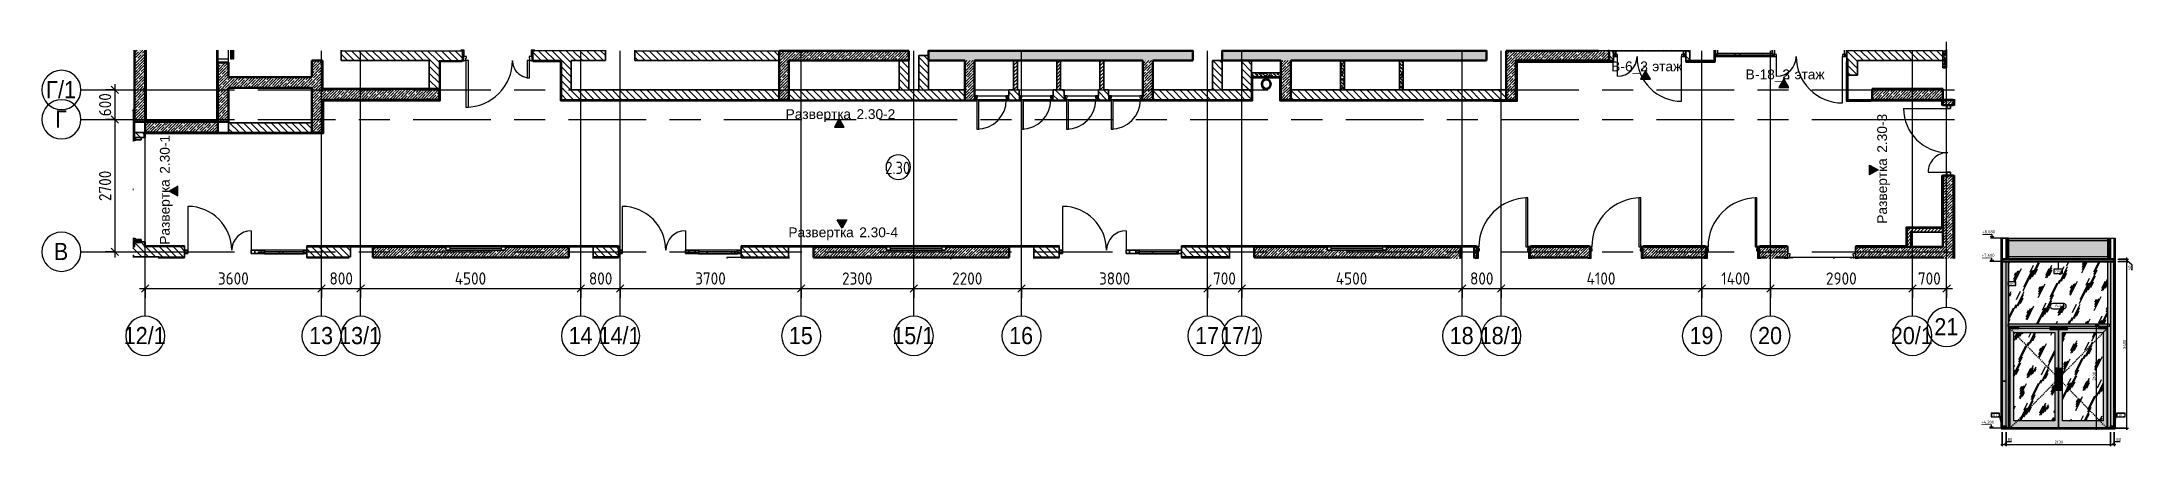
# Model space of a CAD drawing. Header units: millimetres. Extents: x 36646 to 169412, y -1987 to 12080.
# Drawn here: x 36646 to 79350, y 3837 to 12080 of the extents above; entities that cross this region are included whole.
import ezdxf

# ---------------------------------------------------------------- set-up
doc = ezdxf.new("R2010")
doc.units = ezdxf.units.MM
doc.linetypes.add('200_ШТРИХ_ш1п0_6_', pattern=[40, 25, -15])
doc.linetypes.add('Осевая', pattern=[3175, 635, -476.25, 1587.5, -476.25])
for name, color, linetype, lineweight in [('A-ANNO-DIMS', 7, 'Continuous', 9), ('A-ANNO-DIMS-100', 7, 'Continuous', 9), ('A-ANNO-DIMS-25', 7, 'Continuous', 9), ('A-AREA-IDEN', 7, 'Continuous', 9), ('A-CLNG-IDEN', 7, 'Continuous', 9), ('A-DOOR', 7, 'Continuous', 9), ('A-DOOR-1', 7, 'Continuous', 13), ('A-DOOR-2', 7, '200_ШТРИХ_ш1п0_6_', 9), ('A-DOOR-FRAM', 7, 'Continuous', 13), ('A-DOOR-FRAM-1', 7, 'Continuous', 9), ('A-DOOR-IDEN', 7, 'Continuous', 9), ('A-FLOR', 7, 'Continuous', 9), ('A-GENM', 7, 'Continuous', 9), ('A-GENM-IDEN', 7, 'Continuous', 9), ('A-GLAZ', 7, 'Continuous', 9), ('A-GLAZ-1', 7, 'Continuous', 13), ('A-GLAZ-CURT', 7, 'Continuous', 9), ('A-GLAZ-CURT-1', 7, 'Continuous', 25), ('A-GLAZ-CWMG', 7, 'Continuous', 9), ('A-GLAZ-CWMG-1', 7, 'Continuous', 25), ('A-WALL', 7, 'Continuous', 9), ('A-WALL-IDEN', 7, 'Continuous', 9), ('A-WALL-PATT', 7, 'Continuous', 9), ('G-ANNO-DIMS', 7, 'Continuous', 9), ('G-ANNO-DIMS-1', 7, 'Continuous', 20), ('G-ANNO-SYMB', 7, 'Continuous', 9), ('I-FURN', 7, 'Continuous', 9), ('I-WALL', 7, 'Continuous', 9), ('P-SANR-FIXT', 7, 'Continuous', 9), ('Q-SPCQ', 7, 'Continuous', 9), ('S-STRS-MBND', 7, 'Continuous', 9), ('Оси', 7, 'Continuous', 9), ('Оси-1', 7, 'Continuous', 20), ('Оси-2', 7, 'Осевая', 9)]:
    doc.layers.add(name, color=color, linetype=linetype, lineweight=lineweight)
for name, color, linetype, lineweight, true_color in [('A-CLNG-1', 7, 'Continuous', 9, 0x787878), ('A-CLNG-FNSH-1', 7, 'Continuous', 30, 0x3c3c3c), ('A-FLOR-FNSH-1', 7, 'Continuous', 30, 0x3c3c3c), ('A-WALL-1', 7, 'Continuous', 25, 0x3c3c3c), ('A-WALL-2', 7, 'Continuous', 35, 0x3c3c3c), ('A-WALL-3', 7, 'Continuous', 30, 0x3c3c3c), ('A-WALL-FNSH-1', 7, 'Continuous', 13, 0x3c3c3c), ('A-WALL-FNSH-2', 7, 'Continuous', 30, 0x3c3c3c), ('I-FURN-1', 7, 'Continuous', 9, 0xf0f0f0), ('I-WALL-1', 7, 'Continuous', 9, 0x787878), ('Q-SPCQ-1', 1, 'Continuous', 9, 0xff0000)]:
    doc.layers.add(name, color=color, linetype=linetype, lineweight=lineweight, true_color=true_color)
doc.styles.add('Arial', font='arial.ttf', dxfattribs={"width": 0.9, "height": 350})
doc.styles.add('Arial_1', font='arial.ttf', dxfattribs={"height": 200})
doc.styles.add('GOST Common', font='GOST_Common.ttf', dxfattribs={"width": 0.9, "height": 250})
doc.styles.add('GOST Common_1', font='GOST_Common.ttf', dxfattribs={"height": 50})
doc.styles.add('GOST Common_2', font='GOST_Common.ttf', dxfattribs={"width": 0.9, "height": 50})
doc.styles.add('ISOCPEUR', font='isocpeur.ttf', dxfattribs={"width": 0.9, "height": 250})
doc.styles.add('ISOCPEUR_1', font='isocpeur.ttf', dxfattribs={"width": 0.9, "height": 62.5})
doc.dimstyles.new('ISO-2_5_0_9К_БОЛЬШОЙ', dxfattribs={"dimscale": 304.8, "dimtxt": 248.995294, "dimasz": 0.492126, "dimexe": 0.393701, "dimexo": 0.984252, "dimgap": 0, "dimtad": 1, "dimdec": 0, "dimrnd": 10, "dimzin": 0, "dimdsep": 46, "dimtxsty": 'ISOCPEUR', "dimblk1": 'OBLIQUE', "dimblk2": 'OBLIQUE', "dimsah": 1, "dimcen": 0.09, "dimdle": 0.393701, "dimazin": 0, "dimtfac": 1, "dimtdec": 4, "dimtix": 1, "dimtmove": 0, "dimatfit": 3, "dimfxl": 1, "dimtvp": 1, "dimtolj": 1, "dimtzin": 0, "dimarcsym": 2})
doc.dimstyles.new('ISO-2_5_0_9К_БОЛЬШОЙ_1', dxfattribs={"dimscale": 304.8, "dimtxt": 62.248823, "dimasz": 0.123031, "dimexe": 0.098425, "dimexo": 0.246063, "dimgap": 0, "dimtad": 1, "dimdec": 0, "dimrnd": 10, "dimzin": 0, "dimdsep": 46, "dimtxsty": 'ISOCPEUR_1', "dimblk1": 'OBLIQUE', "dimblk2": 'OBLIQUE', "dimsah": 1, "dimcen": 0.09, "dimdle": 0.098425, "dimazin": 0, "dimtfac": 1, "dimtdec": 4, "dimtix": 1, "dimtmove": 1, "dimatfit": 3, "dimfxl": 1, "dimtvp": 1, "dimtolj": 1, "dimtzin": 0, "dimarcsym": 2})
doc.dimstyles.new('ISO-2_5_0_9К_БОЛЬШОЙ_2', dxfattribs={"dimscale": 304.8, "dimtxt": 62.248823, "dimasz": 0.123031, "dimexe": 0.098425, "dimexo": 0.246063, "dimgap": 0, "dimtad": 1, "dimdec": 0, "dimrnd": 10, "dimzin": 0, "dimdsep": 46, "dimtxsty": 'ISOCPEUR_1', "dimblk1": 'OBLIQUE', "dimblk2": 'OBLIQUE', "dimsah": 1, "dimcen": 0.09, "dimdle": 0.098425, "dimazin": 0, "dimtfac": 1, "dimtdec": 4, "dimtix": 1, "dimtmove": 0, "dimatfit": 3, "dimfxl": 1, "dimtvp": 1, "dimtolj": 1, "dimtzin": 0, "dimarcsym": 2})
pattern_1 = [(45, (0, 0), (-35.35534, 35.35534), [])]
pattern_2 = [(135, (0, 0), (-70.71068, -70.71068), [])]
pattern_3 = [(45, (0, 0), (-57.02463, 57.02463), []), (45, (57.025, 0), (-57.02463, 57.02463), [100.806, -20.161, 3.353, -16.808])]
pattern_4 = [(135, (0, 0), (-75.43415, -75.43415), [106.68, -17.78, 3.556, -17.78]), (135, (0, 75.39), (-75.43415, -75.43415), []), (50, (0, 0), (127.52922, -11.15758), [13.335, -146.685]), (355, (0, 0), (-24.66966, 133.74002), [10.668, -117.348]), (100.451, (10.63, -0.93), (102.85973, 122.58178), [11.333, -124.663]), (46.184, (0, 35.56), (189.75516, -29.43036), [20.002, -220.027]), (96.636, (15.81, 33.1), (166.1822, 173.1996), [17, -186.995]), (351.184, (0, 35.56), (166.18393, 173.19757), [16.002, -176.022]), (21, (17.78, 26.67), (106.13027, -71.58603), [13.335, -146.685]), (326, (17.78, 26.67), (43.26188, 128.93175), [10.668, -117.348]), (71.451, (26.62, 20.7), (149.39198, 57.34505), [11.333, -124.663]), (37.5, (0, 0), (2.162228, 59.188357), [3.353, -112.573, 3.353, -115.773, -117.792]), (37.5, (0, 0), (2.162228, 59.188357), [-235.052, 3.353, -114.44]), (7.5, (0, 0), (46.773857, 70.12615), [3.353, -64.567, 3.353, -109.906, -44.894]), (7.5, (0, 0), (46.773857, 70.12615), [-181.178, 3.353, -41.542]), (327.5, (-39.65, 0), (94.91367, -4.010093), [3.353, -41.097, 3.353, -135.331, -184.023]), (327.5, (-39.65, 0), (94.91367, -4.010093), [-183.134, 3.353, -180.67]), (317.5, (-57.43, 0), (103.69057, 17.79882), [3.353, -54.432, 3.353, -88.748, -130.683]), (317.5, (-57.43, 0), (103.69057, 17.79882), [-149.885, 3.353, -127.33])]
pattern_5 = [(135, (1751.41, 174.685), (-14.14214, -14.14214), []), (225, (1751.41, 174.685), (14.14214, -14.14214), [])]
pattern_6 = [(45, (-371.384, 174.685), (-14.1421, 14.1421), []), (135, (-371.384, 174.685), (-14.1421, -14.1421), [])]
pattern_7 = [(0, (0, 0), (121.92, 30.48), [10.058, -81.382, 10.058, -81.382, -487.68]), (0, (0, 0), (121.92, 30.48), [-182.88, 10.058, -172.822, 10.058, -81.382, -213.36]), (0, (0, 0), (121.92, 30.48), [-457.2, 10.058, -50.902, 10.058, -142.342]), (120, (45.72, 15.24), (-87.356454, 90.345817), [10.058, -81.382, 10.058, -81.382, -487.68]), (120, (45.72, 15.24), (-87.356454, 90.345817), [-182.88, 10.058, -172.822, 10.058, -81.382, -213.36]), (120, (45.72, 15.24), (-87.356454, 90.345817), [-457.2, 10.058, -50.902, 10.058, -142.342]), (240, (60.96, 76.2), (-34.563546, -120.825817), [10.058, -81.382, 10.058, -81.382, -487.68]), (240, (60.96, 76.2), (-34.563546, -120.825817), [-182.88, 10.058, -172.822, 10.058, -81.382, -213.36]), (240, (60.96, 76.2), (-34.563546, -120.825817), [-457.2, 10.058, -50.902, 10.058, -142.342])]
pattern_8 = [(0, (78187.91, 0), (30.48, 7.62), [2.515, -20.345, 2.515, -20.345, -121.92]), (0, (78187.91, 0), (30.48, 7.62), [-45.72, 2.515, -43.205, 2.515, -20.345, -53.34]), (0, (78187.91, 0), (30.48, 7.62), [-114.3, 2.515, -12.725, 2.515, -35.585]), (120, (78199.34, 3.81), (-21.8391136, 22.586454), [2.515, -20.345, 2.515, -20.345, -121.92]), (120, (78199.34, 3.81), (-21.8391136, 22.586454), [-45.72, 2.515, -43.205, 2.515, -20.345, -53.34]), (120, (78199.34, 3.81), (-21.8391136, 22.586454), [-114.3, 2.515, -12.725, 2.515, -35.585]), (240, (78203.15, 19.05), (-8.6408864, -30.206454), [2.515, -20.345, 2.515, -20.345, -121.92]), (240, (78203.15, 19.05), (-8.6408864, -30.206454), [-45.72, 2.515, -43.205, 2.515, -20.345, -53.34]), (240, (78203.15, 19.05), (-8.6408864, -30.206454), [-114.3, 2.515, -12.725, 2.515, -35.585])]
pattern_9 = [(63.435, (9477.7, 31.75), (-255.583, 766.747), [317.5, -190.5, 317.5, -190.5, -403.903]), (63.435, (9477.7, 31.75), (-255.583, 766.747), [-1016, 127, -276.903]), (63.435, (9461.84, 47.6), (-255.583, 766.747), [254, -317.5, 190.5, -190.5, -467.403]), (63.435, (9461.84, 47.6), (-255.583, 766.747), [-952.5, 222.25, -245.153]), (63.435, (9461.84, 95.25), (-255.583, 766.747), [190.5, -381, 127, -190.5, -530.903]), (63.435, (9461.84, 95.25), (-255.583, 766.747), [-889, 285.75, -245.153]), (63.435, (9509.46, 47.6), (-255.583, 766.747), [190.5, -381, 158.75, -6404.65]), (63.435, (9557.1, 95.25), (-255.583, 766.747), [95.25, -476.25, 63.5, -6499.9]), (63.435, (9477.7, 174.6), (-255.583, 766.747), [63.5, -476.25, 63.5, -254, -562.653]), (63.435, (9477.7, 174.6), (-255.583, 766.747), [-857.25, 158.75, -403.9]), (63.435, (9763.46, 127), (-255.583, 766.747), [317.5, -476.25, 381, -251.503]), (63.435, (9763.46, 79.4), (-255.583, 766.747), [444.5, -317.5, 476.25, -188.003]), (63.435, (9795.2, 95.25), (-255.583, 766.747), [508, -254, 381, -276.903]), (63.435, (9842.84, 142.9), (-255.583, 766.747), [317.5, -444.5, 254, -403.903]), (63.435, (9795.2, 238.1), (-255.583, 766.747), [158.75, -635, 190.5, -435.653]), (63.435, (9890.46, 190.5), (-255.583, 766.747), [127, -635, 127, -530.903])]

msp = doc.modelspace()

# ---------------------------------------------------------------- texts
at = {"layer": 'A-AREA-IDEN', "insert": (53877.2981, 9635.6945), "char_height": 250, "width": 663.79725, "attachment_point": 1, "style": 'GOST Common'}
msp.add_mtext('2.30', dxfattribs=at)
at = {"layer": 'A-CLNG-IDEN', "insert": (77782.2463, 7422.2607), "char_height": 50, "width": 132.278437, "attachment_point": 1, "style": 'GOST Common_1'}
msp.add_mtext('CF6', dxfattribs=at)
at = {"layer": 'A-DOOR-IDEN', "char_height": 50, "attachment_point": 1, "style": 'GOST Common_1'}
for s, insert, width in [('\\fGOST Common|b0|i0|c204|p34|;В', (77781.0123, 6720.9035), 50.105469), ('-2', (77822.3535, 6720.9035), 88.185625)]:
    msp.add_mtext(s, dxfattribs=dict(at, insert=insert, width=width))
at = {"layer": 'A-GENM-IDEN', "char_height": 50, "attachment_point": 1, "style": 'GOST Common_1'}
for s, insert, width in [('ПЛ', (79042.9854, 4495.2465), 98.206719), ('-3', (79124.0141, 4495.2465), 86.181406)]:
    msp.add_mtext(s, dxfattribs=dict(at, insert=insert, width=width))
at = {"layer": 'A-WALL-IDEN', "insert": (76847.7211, 7171.6003), "char_height": 50, "width": 111.835406, "attachment_point": 1, "style": 'GOST Common_2'}
msp.add_mtext('FK1', dxfattribs=at)
at = {"layer": 'G-ANNO-SYMB', "char_height": 200, "attachment_point": 1, "style": 'Arial_1'}
for s, insert, width in [('\\fArial|b0|i0|c204|p34|;В', (68705.2533, 11680.5964), 232.489375), ('\\fArial|b0|i0|c204|p34|;В', (68705.2533, 11680.5964), 232.489375), ('-6_2 ', (68897.0762, 11680.5964), 785.65375), ('-6_3 ', (68897.0762, 11680.5964), 785.65375), ('этаж', (69545.3054, 11680.5964), 761.603125), ('этаж', (69545.3054, 11680.5964), 761.603125), ('\\fArial|b0|i0|c204|p34|;В', (71453.6861, 11517.0277), 232.489375), ('\\fArial|b0|i0|c204|p34|;В', (71453.6861, 11517.0277), 232.489375), ('-18_2 ', (71645.509, 11517.0277), 978.05875), ('-18_3 ', (71645.509, 11517.0277), 978.05875), ('этаж', (72452.4882, 11517.0277), 761.603125), ('этаж', (72452.4882, 11517.0277), 761.603125), ('Развертка', (51842.1044, 10706.5901), 1659.493125), (' 2.30-2', (53211.3231, 10706.5901), 1074.26125), ('Развертка', (51898.7981, 8296.6893), 1659.493125), (' 2.30-4', (53268.0169, 8296.6893), 1074.26125)]:
    msp.add_mtext(s, dxfattribs=dict(at, insert=insert, width=width))
at = {"layer": 'G-ANNO-SYMB', "char_height": 200, "attachment_point": 1, "rotation": 90, "style": 'Arial_1'}
for s, insert, width in [(' 2.30-3', (74141.763, 9742.3661), 1074.26125), (' 2.30-1', (39059.0084, 9313.1128), 1074.26125), ('Развертка', (74141.763, 8373.1474), 1659.493125), ('Развертка', (39059.0084, 7943.8941), 1659.493125)]:
    msp.add_mtext(s, dxfattribs=dict(at, insert=insert, width=width))
at = {"layer": 'Оси', "char_height": 350, "attachment_point": 1, "style": 'Arial'}
for s, insert, width in [('\\fArial|b0|i0|c204|p34|;\\W.9;Г', (36732.716, 11281.0389), 295.822687), ('/1', (36976.7942, 11281.0389), 454.556812), ('\\fArial|b0|i0|c204|p34|;\\W.9;Г', (36920.366, 10681.0389), 295.822687), ('\\fArial|b0|i0|c204|p34|;\\W.9;В', (36893.366, 7981.0389), 360.759375), ('21', (75307.384, 6446.3431), 606.07575), ('12/1', (38319.734, 6266.3431), 1060.632562), ('13', (42107.384, 6266.3431), 606.07575), ('13/1', (42719.734, 6266.3431), 1060.632562), ('14', (47407.384, 6266.3431), 606.07575), ('14/1', (48019.734, 6266.3431), 1060.632562), ('15', (51907.384, 6266.3431), 606.07575), ('15/1', (54019.734, 6266.3431), 1060.632562), ('16', (56407.384, 6266.3431), 606.07575), ('17', (60207.384, 6266.3431), 606.07575), ('17/1', (60719.734, 6266.3431), 1060.632562), ('18', (65407.384, 6266.3431), 606.07575), ('18/1', (66019.734, 6266.3431), 1060.632562), ('19', (70307.384, 6266.3431), 606.07575), ('20', (71707.384, 6266.3431), 606.07575), ('20/1', (74419.734, 6266.3431), 1060.632562)]:
    msp.add_mtext(s, dxfattribs=dict(at, insert=insert, width=width))

# ---------------------------------------------------------------- blocks, each defined once
blk = doc.blocks.new('110_Дверь_СКБ_1Ст_Внутренняя1 - Д-4_1 1100x2100h_ОО_туалет для мальч_ и дев_-32102845-План разверток пом_ 2_30_ Этаж 2')
at = {"layer": 'A-DOOR'}
h = blk.add_hatch(dxfattribs=at)
h.set_pattern_fill('FP_5', color=256, style=0, pattern_type=2)
h.set_pattern_definition(pattern_5)
h.paths.add_polyline_path([(562.5, -110), (562.5, 110), (537.5, 110), (537.5, -110)])
at = {"layer": 'A-DOOR-FRAM-1'}
h = blk.add_hatch(dxfattribs=at)
h.set_pattern_fill('FP_6', color=256, style=0, pattern_type=2)
h.set_pattern_definition(pattern_6)
h.paths.add_polyline_path([(-512.5, -110), (-512.5, 110), (-537.5, 110), (-537.5, -110)])
at = {"layer": 'A-DOOR'}
blk.add_arc((512.5, 110), 1000, 90, 180, dxfattribs=at)
at = {"layer": 'A-DOOR-1'}
for p, q in [((512.5, 1110), (472.5, 1110)), ((472.5, 1110), (472.5, 110)), ((512.5, 110), (512.5, 1110)), ((472.5, 110), (512.5, 110))]:
    blk.add_line(p, q, dxfattribs=at)
at = {"layer": 'A-DOOR-FRAM'}
for p, q in [((-497.5, 118), (-567.5, 118)), ((-567.5, 118), (-567.5, 110)), ((-567.5, 110), (-497.5, 110)), ((-512.5, 110), (-537.5, 110)), ((-537.5, 110), (-537.5, -110)), ((-487.5, 110), (-512.5, 110)), ((-512.5, 110), (-512.5, 30)), ((-512.5, -110), (-512.5, 110)), ((-497.5, 110), (-512.5, 110)), ((-512.5, 110), (-512.5, 109)), ((-512.5, 109), (-497.5, 109)), ((-512.5, 30), (-477.5, 30)), ((-497.5, 30), (-512.5, 30)), ((-512.5, 30), (-512.5, -110)), ((-497.5, 110), (-497.5, 118)), ((-497.5, 109), (-497.5, 110)), ((-497.5, -110), (-497.5, 30)), ((-487.5, 70), (-487.5, 110)), ((-477.5, 70), (-487.5, 70)), ((-477.5, 30), (-477.5, 70)), ((512.5, 70), (502.5, 70)), ((502.5, 70), (502.5, 30)), ((502.5, 30), (537.5, 30)), ((512.5, 110), (512.5, 70)), ((537.5, 110), (512.5, 110)), ((592.5, 118), (522.5, 118)), ((522.5, 118), (522.5, 110)), ((537.5, 110), (522.5, 110)), ((522.5, 110), (522.5, 109)), ((522.5, 110), (592.5, 110)), ((522.5, 109), (537.5, 109)), ((537.5, 30), (522.5, 30)), ((522.5, 30), (522.5, -110)), ((537.5, 30), (537.5, 110)), ((562.5, 110), (537.5, 110)), ((537.5, 110), (537.5, -110)), ((537.5, 109), (537.5, 110)), ((537.5, -110), (537.5, 30)), ((562.5, -110), (562.5, 110)), ((592.5, 110), (592.5, 118)), ((-497.5, -110), (-567.5, -110)), ((-567.5, -110), (-567.5, -118)), ((-567.5, -118), (-497.5, -118)), ((-537.5, -110), (-512.5, -110)), ((-512.5, -110), (-497.5, -110)), ((-497.5, -118), (-497.5, -110)), ((522.5, -110), (537.5, -110)), ((592.5, -110), (522.5, -110)), ((522.5, -110), (522.5, -118)), ((522.5, -118), (592.5, -118)), ((537.5, -110), (562.5, -110)), ((592.5, -118), (592.5, -110))]:
    blk.add_line(p, q, dxfattribs=at)
blk = doc.blocks.new('110_Дверь_СКБ_1Ст_Внутренняя1 - Д-4 1100x2100h_су мгн-31586709-План разверток пом_ 2_30_ Этаж 2')
at = {"layer": 'A-DOOR'}
h = blk.add_hatch(dxfattribs=at)
h.set_pattern_fill('FP_5', color=256, style=0, pattern_type=2)
h.set_pattern_definition(pattern_5)
h.paths.add_polyline_path([(562.5, -110), (562.5, 110), (537.5, 110), (537.5, -110)])
at = {"layer": 'A-DOOR-FRAM-1'}
h = blk.add_hatch(dxfattribs=at)
h.set_pattern_fill('FP_6', color=256, style=0, pattern_type=2)
h.set_pattern_definition(pattern_6)
h.paths.add_polyline_path([(-512.5, -110), (-512.5, 110), (-537.5, 110), (-537.5, -110)])
at = {"layer": 'A-DOOR'}
blk.add_arc((512.5, 110), 1000, 90, 180, dxfattribs=at)
at = {"layer": 'A-DOOR-1'}
for p, q in [((512.5, 1110), (472.5, 1110)), ((472.5, 1110), (472.5, 110)), ((512.5, 110), (512.5, 1110)), ((472.5, 110), (512.5, 110))]:
    blk.add_line(p, q, dxfattribs=at)
at = {"layer": 'A-DOOR-FRAM'}
for p, q in [((-497.5, 118), (-567.5, 118)), ((-567.5, 118), (-567.5, 110)), ((-567.5, 110), (-497.5, 110)), ((-512.5, 110), (-537.5, 110)), ((-537.5, 110), (-537.5, -110)), ((-487.5, 110), (-512.5, 110)), ((-512.5, 110), (-512.5, 30)), ((-512.5, -110), (-512.5, 110)), ((-497.5, 110), (-512.5, 110)), ((-512.5, 110), (-512.5, 109)), ((-512.5, 109), (-497.5, 109)), ((-512.5, 30), (-477.5, 30)), ((-497.5, 30), (-512.5, 30)), ((-512.5, 30), (-512.5, -110)), ((-497.5, 110), (-497.5, 118)), ((-497.5, 109), (-497.5, 110)), ((-497.5, -110), (-497.5, 30)), ((-487.5, 70), (-487.5, 110)), ((-477.5, 70), (-487.5, 70)), ((-477.5, 30), (-477.5, 70)), ((512.5, 70), (502.5, 70)), ((502.5, 70), (502.5, 30)), ((502.5, 30), (537.5, 30)), ((512.5, 110), (512.5, 70)), ((537.5, 110), (512.5, 110)), ((592.5, 118), (522.5, 118)), ((522.5, 118), (522.5, 110)), ((537.5, 110), (522.5, 110)), ((522.5, 110), (522.5, 109)), ((522.5, 110), (592.5, 110)), ((522.5, 109), (537.5, 109)), ((537.5, 30), (522.5, 30)), ((522.5, 30), (522.5, -110)), ((537.5, 30), (537.5, 110)), ((562.5, 110), (537.5, 110)), ((537.5, 110), (537.5, -110)), ((537.5, 109), (537.5, 110)), ((537.5, -110), (537.5, 30)), ((562.5, -110), (562.5, 110)), ((592.5, 110), (592.5, 118)), ((-497.5, -110), (-567.5, -110)), ((-567.5, -110), (-567.5, -118)), ((-567.5, -118), (-497.5, -118)), ((-537.5, -110), (-512.5, -110)), ((-512.5, -110), (-497.5, -110)), ((-497.5, -118), (-497.5, -110)), ((522.5, -110), (537.5, -110)), ((592.5, -110), (522.5, -110)), ((522.5, -110), (522.5, -118)), ((522.5, -118), (592.5, -118)), ((537.5, -110), (562.5, -110)), ((592.5, -118), (592.5, -110))]:
    blk.add_line(p, q, dxfattribs=at)
blk = doc.blocks.new('110_Дверь_СКБ_2Ст - Д-1 Лестничная клетка EIS60-24319353-План разверток пом_ 2_30_ Этаж 2')
at = {"layer": 'A-DOOR'}
for centre, radius, start, end in [((-638, 110), 400, 360, 2.6549), ((662, 110), 900, 178.8236, 180)]:
    blk.add_arc(centre, radius, start, end, dxfattribs=at)
at = {"layer": 'A-DOOR-1'}
for p, q in [((-638, 128), (-638, 110)), ((-638, 110), (-588, 110)), ((-588, 110), (-588, 128)), ((612, 128), (612, 110)), ((612, 110), (662, 110)), ((662, 110), (662, 128))]:
    blk.add_line(p, q, dxfattribs=at)
at = {"layer": 'A-DOOR-FRAM'}
for p, q in [((-672, 118), (-742, 118)), ((-742, 118), (-742, 110)), ((-742, 110), (-672, 110)), ((-638, 110), (-688, 110)), ((-688, 110), (-688, 30)), ((-688, 30), (-628, 30)), ((-672, 30), (-688, 30)), ((-688, 30), (-688, -110)), ((-672, 110), (-672, 118)), ((-672, -110), (-672, 30)), ((-638, 60), (-638, 110)), ((-628, 60), (-638, 60)), ((-628, 30), (-628, 60)), ((662, 60), (652, 60)), ((652, 60), (652, 30)), ((652, 30), (712, 30)), ((662, 110), (662, 60)), ((712, 110), (662, 110)), ((768, 118), (698, 118)), ((698, 118), (698, 110)), ((698, 110), (768, 110)), ((712, 30), (698, 30)), ((698, 30), (698, -110)), ((712, 30), (712, 110)), ((712, -110), (712, 30)), ((768, 110), (768, 118)), ((-672, -110), (-742, -110)), ((-742, -110), (-742, -118)), ((-742, -118), (-672, -118)), ((-688, -110), (-672, -110)), ((-672, -118), (-672, -110)), ((698, -110), (712, -110)), ((768, -110), (698, -110)), ((698, -110), (698, -118)), ((698, -118), (768, -118)), ((768, -118), (768, -110))]:
    blk.add_line(p, q, dxfattribs=at)
blk = doc.blocks.new('110_Дверь_СКБ_2Ст - Д-6_л__ ДОО_Дв_1450x2100h_Дверь из раздевальной в коридор-25835678-План разверток пом_ 2_30_ Этаж 2')
at = {"layer": 'A-DOOR'}
h = blk.add_hatch(dxfattribs=at)
h.set_pattern_fill('FP_7', color=256, style=0, pattern_type=2)
h.set_pattern_definition([(135, (1576.41, 164.685), (-14.14214, -14.14214), []), (225, (1576.41, 164.685), (14.14214, -14.14214), [])])
h.paths.add_polyline_path([(737.5, 100), (712.5, 100), (712.5, -100), (737.5, -100)])
at = {"layer": 'A-DOOR-FRAM-1'}
h = blk.add_hatch(dxfattribs=at)
h.set_pattern_fill('FP_8', color=256, style=0, pattern_type=2)
h.set_pattern_definition([(45, (-546.384, 164.685), (-14.1421, 14.1421), []), (135, (-546.384, 164.685), (-14.1421, -14.1421), [])])
h.paths.add_polyline_path([(-712.5, 100), (-712.5, -100), (-687.5, -100), (-687.5, 100)])
at = {"layer": 'A-DOOR'}
for centre, radius, start, end in [((662.5, 100), 950, 90, 180), ((-637.5, 100), 350, 360, 90)]:
    blk.add_arc(centre, radius, start, end, dxfattribs=at)
at = {"layer": 'A-DOOR-1'}
for p, q in [((662.5, 1050), (612.5, 1050)), ((612.5, 1050), (612.5, 100)), ((662.5, 100), (662.5, 1050)), ((-637.5, 450), (-637.5, 100)), ((-587.5, 450), (-637.5, 450)), ((-587.5, 100), (-587.5, 450)), ((-637.5, 100), (-587.5, 100)), ((612.5, 100), (662.5, 100))]:
    blk.add_line(p, q, dxfattribs=at)
at = {"layer": 'A-DOOR-FRAM'}
for p, q in [((-672.5, 108), (-742.5, 108)), ((-742.5, 108), (-742.5, 100)), ((-742.5, 100), (-672.5, 100)), ((-687.5, 100), (-712.5, 100)), ((-712.5, 100), (-712.5, -100)), ((-637.5, 100), (-687.5, 100)), ((-687.5, 100), (-687.5, 20)), ((-687.5, -100), (-687.5, 100)), ((-687.5, 20), (-627.5, 20)), ((-672.5, 20), (-687.5, 20)), ((-687.5, 20), (-687.5, -100)), ((-672.5, 100), (-672.5, 108)), ((-672.5, -100), (-672.5, 20)), ((-637.5, 50), (-637.5, 100)), ((-627.5, 50), (-637.5, 50)), ((-627.5, 20), (-627.5, 50)), ((662.5, 50), (652.5, 50)), ((652.5, 50), (652.5, 20)), ((652.5, 20), (712.5, 20)), ((662.5, 100), (662.5, 50)), ((712.5, 100), (662.5, 100)), ((767.5, 108), (697.5, 108)), ((697.5, 108), (697.5, 100)), ((697.5, 100), (767.5, 100)), ((712.5, 20), (697.5, 20)), ((697.5, 20), (697.5, -100)), ((712.5, 20), (712.5, 100)), ((737.5, 100), (712.5, 100)), ((712.5, 100), (712.5, -100)), ((712.5, -100), (712.5, 20)), ((737.5, -100), (737.5, 100)), ((767.5, 100), (767.5, 108)), ((-672.5, -100), (-742.5, -100)), ((-742.5, -100), (-742.5, -108)), ((-742.5, -108), (-672.5, -108)), ((-712.5, -100), (-687.5, -100)), ((-687.5, -100), (-672.5, -100)), ((-672.5, -108), (-672.5, -100)), ((697.5, -100), (712.5, -100)), ((767.5, -100), (697.5, -100)), ((697.5, -100), (697.5, -108)), ((697.5, -108), (767.5, -108)), ((712.5, -100), (737.5, -100)), ((767.5, -108), (767.5, -100))]:
    blk.add_line(p, q, dxfattribs=at)
blk = doc.blocks.new('110_Дверь_СКБ_1Ст - д-18 700x2100h_Технический шкаф ЭОМ и СС-23257539-План разверток пом_ 2_30_ Этаж 2')
at = {"layer": 'A-DOOR'}
h = blk.add_hatch(dxfattribs=at)
h.set_pattern_fill('FP_9', color=256, style=0, pattern_type=2)
h.set_pattern_definition([(135, (1951.41, 164.685), (-14.14214, -14.14214), []), (225, (1951.41, 164.685), (14.14214, -14.14214), [])])
h.paths.add_polyline_path([(362.5, 100), (337.5, 100), (337.5, 20), (362.5, 20)])
at = {"layer": 'A-DOOR-FRAM-1'}
h = blk.add_hatch(dxfattribs=at)
h.set_pattern_fill('FP_10', color=256, style=0, pattern_type=2)
h.set_pattern_definition([(45, (-171.384, 164.685), (-14.1421, 14.1421), []), (135, (-171.384, 164.685), (-14.1421, -14.1421), [])])
h.paths.add_polyline_path([(-312.5, 100), (-337.5, 100), (-337.5, 20), (-312.5, 20)])
at = {"layer": 'A-DOOR'}
blk.add_arc((312.5, 100), 600, 90, 180, dxfattribs=at)
at = {"layer": 'A-DOOR-1'}
for p, q in [((312.5, 700), (272.5, 700)), ((272.5, 700), (272.5, 100)), ((312.5, 100), (312.5, 700)), ((272.5, 100), (312.5, 100))]:
    blk.add_line(p, q, dxfattribs=at)
at = {"layer": 'A-DOOR-FRAM'}
for p, q in [((-312.5, 100), (-337.5, 100)), ((-337.5, 100), (-337.5, 20)), ((-337.5, 20), (-312.5, 20)), ((-287.5, 100), (-312.5, 100)), ((-312.5, 100), (-312.5, 20)), ((-312.5, 20), (-312.5, 100)), ((-312.5, 20), (-277.5, 20)), ((-287.5, 60), (-287.5, 100)), ((-277.5, 60), (-287.5, 60)), ((-277.5, 20), (-277.5, 60)), ((312.5, 60), (302.5, 60)), ((302.5, 60), (302.5, 20)), ((302.5, 20), (337.5, 20)), ((312.5, 100), (312.5, 60)), ((337.5, 100), (312.5, 100)), ((337.5, 20), (337.5, 100)), ((362.5, 100), (337.5, 100)), ((337.5, 100), (337.5, 20)), ((337.5, 20), (362.5, 20)), ((362.5, 20), (362.5, 100))]:
    blk.add_line(p, q, dxfattribs=at)
at = {"layer": 'A-DOOR-FRAM-1'}
for p, q in [((-287.5, 100), (272.5, 100)), ((302.5, 20), (-277.5, 20))]:
    blk.add_line(p, q, dxfattribs=at)
blk = doc.blocks.new('DOR_Дверь лифта - 1350х2050h-19118285-План разверток пом_ 2_30_ Этаж 2')
at = {"layer": 'A-DOOR'}
for p, q in [((-426, 110), (-600, 110)), ((-600, 110), (-600, -110)), ((-600, -110), (-426, -110)), ((-600, -150), (-600, -180)), ((-426, -150), (-600, -150)), ((-600, -180), (-426, -180)), ((-600, -190), (-600, -220)), ((-426, -190), (-600, -190)), ((-600, -220), (-426, -220))]:
    blk.add_line(p, q, dxfattribs=at)
at = {"layer": 'A-DOOR-1'}
for p, q in [((-600, 125), (-720, 125)), ((-720, 125), (-720, 110)), ((-720, 110), (-600, 110)), ((-675, 110), (-675, -110)), ((-600, 110), (-675, 110)), ((-600, 110), (-600, 125)), ((-675, -110), (-600, -110))]:
    blk.add_line(p, q, dxfattribs=at)
blk = doc.blocks.new('120_Окно_СКБ_1Ст - 120_Окно_СКБ_1Ст 400х1200 EI30-24228621-План разверток пом_ 2_30_ Этаж 2')
at = {"layer": 'A-GLAZ'}
for p, q in [((600, 110), (-600, 110)), ((-600, 40), (600, 40)), ((530, 80), (-530, 80)), ((530, 70), (-530, 70))]:
    blk.add_line(p, q, dxfattribs=at)
at = {"layer": 'A-GLAZ-1'}
for p, q in [((-600, 40), (-600, 110)), ((-600, 110), (-530, 110)), ((-530, 40), (-600, 40)), ((-530, 110), (-530, 40)), ((530, 40), (530, 110)), ((530, 110), (600, 110)), ((600, 40), (530, 40)), ((600, 110), (600, 40))]:
    blk.add_line(p, q, dxfattribs=at)
blk = doc.blocks.new('Стол базовый прямоугольный - 1_290-25520344-План разверток пом_ 2_30_ Этаж 2')
at = {"layer": 'I-FURN-1'}
for p, q in [((-330, 455), (-618, 455)), ((-618, 455), (-618, 432)), ((617, 432), (617, 451))]:
    blk.add_line(p, q, dxfattribs=at)
blk = doc.blocks.new('Зеркало обычное - Доска-32858947-План разверток пом_ 2_30_ Этаж 2')
at = {"layer": 'I-FURN'}
h = blk.add_hatch(dxfattribs=at)
h.set_pattern_fill('FP_12', color=256, style=0, pattern_type=2)
h.set_pattern_definition([(45, (50, 50), (-200, 0), [141.421, -141.421]), (45, (100, 50), (-200, 0), [70.711, -212.132]), (45, (50, 100), (-200, 0), [70.711, -212.132])])
h.paths.add_polyline_path([(512, 40), (2005, 40), (2005, 60), (512, 60)])
at = {"layer": 'I-FURN-1'}
for p, q in [((2005, 60), (512, 60)), ((2025, 60), (512, 60)), ((2005, 60), (512, 60)), ((512, 40), (2005, 40)), ((512, 40), (2025, 40)), ((512, 40), (2005, 40)), ((2005, 40), (2005, 60)), ((2005, 60), (2005, 40)), ((2025, 40), (2025, 60))]:
    blk.add_line(p, q, dxfattribs=at)
blk = doc.blocks.new('фонтанчик - Round_ Metal-30696552-План разверток пом_ 2_30_ Этаж 2')
at = {"layer": 'P-SANR-FIXT'}
for radius, start, end in [(105, 360, 180), (105, 180, 360), (95, 0, 180), (95, 180, 360), (80, 360, 180), (80, 180, 360)]:
    blk.add_arc((0, 0), radius, start, end, dxfattribs=at)
blk = doc.blocks.new('Прямоугольный импост - Импост структурный с накладкой - 160мм Темный-31239214-План разверток пом_ 2_30_ Этаж 2')
at = {"layer": 'A-GLAZ-CWMG-1'}
for p, q in [((-50, 0), (-50, 17)), ((-50, 17), (0, 17)), ((-40, 0), (-50, 0)), ((-40, -40), (-40, 0)), ((0, 0), (-10, 0)), ((-10, 0), (-10, -40)), ((0, 17), (0, 0)), ((-50, -140), (-50, -40)), ((-50, -40), (-40, -40)), ((0, -140), (-50, -140)), ((-10, -40), (0, -40)), ((0, -40), (0, -140))]:
    blk.add_line(p, q, dxfattribs=at)
blk = doc.blocks.new('Дверь_Витражная_остекление_ - ДВН_ДАО_Главный вход_1800 в свету 5-32258809-План разверток пом_ 2_30_ Этаж 2')
at = {"layer": 'A-DOOR'}
for p, q in [((-993, -27), (-993, -20)), ((993, -27), (993, -20))]:
    blk.add_line(p, q, dxfattribs=at)
for centre, start, end in [((-993, -20), 359.575, 0), ((993, -20), 180, 180.425)]:
    blk.add_arc(centre, 993, start, end, dxfattribs=at)
at = {"layer": 'A-DOOR-1'}
for p, q in [((-1043, 20), (-993, 20)), ((-1043, -20), (-1043, 20)), ((-993, 20), (-993, -20)), ((993, 20), (1043, 20)), ((993, -20), (993, 20)), ((1043, 20), (1043, -20)), ((-993, -20), (-1043, -20)), ((1043, -20), (993, -20))]:
    blk.add_line(p, q, dxfattribs=at)
blk = doc.blocks.new('Прямоугольный импост - Импост структурный с накладкой - 160мм Темный-31915521-План разверток пом_ 2_30_ Этаж 2')
at = {"layer": 'A-GLAZ-CWMG-1'}
for p, q in [((-25, 0), (-25, 17)), ((-25, 17), (25, 17)), ((-15, 0), (-25, 0)), ((-15, -40), (-15, 0)), ((25, 0), (15, 0)), ((15, 0), (15, -40)), ((25, 17), (25, 0)), ((-25, -140), (-25, -40)), ((-25, -40), (-15, -40)), ((25, -140), (-25, -140)), ((15, -40), (25, -40)), ((25, -40), (25, -140))]:
    blk.add_line(p, q, dxfattribs=at)
blk = doc.blocks.new('Прямоугольный импост - Импост структурный с накладкой - 160мм Темный-31239248-План разверток пом_ 2_30_ Этаж 2')
at = {"layer": 'A-GLAZ-CWMG-1'}
for p, q in [((0, 17), (-50, 17)), ((-50, 17), (-50, 0)), ((-50, 0), (-40, 0)), ((-40, 0), (-40, -40)), ((-10, -40), (-10, 0)), ((-10, 0), (0, 0)), ((0, 0), (0, 17)), ((-40, -40), (-50, -40)), ((-50, -40), (-50, -140)), ((-50, -140), (0, -140)), ((0, -40), (-10, -40)), ((0, -140), (0, -40))]:
    blk.add_line(p, q, dxfattribs=at)
blk = doc.blocks.new('Прямоугольный импост - 50 x 70 мм-31700031-План разверток пом_ 2_30_ Этаж 2')
at = {"layer": 'A-GLAZ-CWMG-1'}
for p, q in [((-70, 35), (0, 35)), ((-70, -35), (-70, 35)), ((0, 35), (0, -35)), ((0, -35), (-70, -35))]:
    blk.add_line(p, q, dxfattribs=at)
blk = doc.blocks.new('Дверь_Витражная_остекление_ - ДВН_ДАО_Главный вход_1200 в свету-31742133-План разверток пом_ 2_30_ Этаж 2')
at = {"layer": 'A-DOOR'}
for p, q in [((-647.5, 925), (-647.5, 35)), ((647.5, 430), (647.5, 35))]:
    blk.add_line(p, q, dxfattribs=at)
for centre, radius, start, end in [((-647.5, 30), 895, 360, 90), ((647.5, 30), 400, 90, 180)]:
    blk.add_arc(centre, radius, start, end, dxfattribs=at)
blk = doc.blocks.new('Системная панель - Стемалит - 40мм-32257327-План разверток пом_ 2_30_ Этаж 2')
at = {"layer": 'A-GLAZ-CURT-1'}
for p, q in [((65, 35), (-65, 35)), ((-65, 35), (-65, -35)), ((65, -35), (65, 35)), ((-65, -35), (65, -35))]:
    blk.add_line(p, q, dxfattribs=at)
blk = doc.blocks.new('Прямоугольный импост - 50 x 70 мм-31687886-План разверток пом_ 2_30_ Этаж 2')
at = {"layer": 'A-GLAZ-CWMG-1'}
for p, q in [((-35, 35), (35, 35)), ((-35, -35), (-35, 35)), ((35, 35), (35, -35)), ((35, -35), (-35, -35))]:
    blk.add_line(p, q, dxfattribs=at)
blk = doc.blocks.new('Прямоугольный импост - 50 x 70 мм-31701779-План разверток пом_ 2_30_ Этаж 2')
at = {"layer": 'A-GLAZ-CWMG-1'}
for p, q in [((0, 35), (-70, 35)), ((-70, 35), (-70, -35)), ((0, -35), (0, 35)), ((-70, -35), (0, -35))]:
    blk.add_line(p, q, dxfattribs=at)
blk = doc.blocks.new('Системная панель - Стекло - 40мм-32257331-План разверток пом_ 2_30_ Этаж 2')
at = {"layer": 'A-GLAZ-CURT'}
h = blk.add_hatch(dxfattribs=at)
h.set_pattern_fill('FP_13', color=256, style=0, pattern_type=2)
h.set_pattern_definition([(45, (-41693.5, -7700), (-282.8427, 282.8427), [200, -600]), (45, (-41893.5, -7800), (-282.8427, 282.8427), [600, -200]), (45, (-41493.5, -7900), (-282.8427, 282.8427), [200, -600])])
h.paths.add_polyline_path([(397.5, -40), (397.5, 0), (-397.5, 0), (-397.5, -40)])
at = {"layer": 'A-GLAZ-CURT-1'}
for p, q in [((397.5, 0), (-397.5, 0)), ((-397.5, 0), (-397.5, -40)), ((397.5, -40), (397.5, 0)), ((-397.5, -40), (397.5, -40))]:
    blk.add_line(p, q, dxfattribs=at)
blk = doc.blocks.new('Прямоугольный импост - 50 x 70 мм-31702100-План разверток пом_ 2_30_ Этаж 2')
at = {"layer": 'A-GLAZ-CWMG-1'}
for p, q in [((-35, 35), (35, 35)), ((-35, -35), (-35, 35)), ((35, 35), (35, -35)), ((35, -35), (-35, -35))]:
    blk.add_line(p, q, dxfattribs=at)
blk = doc.blocks.new('Прямоугольный импост - 50 x 70 мм-31720914-План разверток пом_ 2_30_ Этаж 2')
at = {"layer": 'A-GLAZ-CWMG'}
blk.add_line((41991, 7835), (41196, 7835), dxfattribs=at)
blk = doc.blocks.new('Системная панель - Стекло - 40мм-V1-План разверток пом_ 2_30_ Этаж 2')
at = {"layer": 'A-GLAZ-CURT'}
h = blk.add_hatch(dxfattribs=at)
h.set_pattern_fill('FP_14', color=256, style=0, pattern_type=2)
h.set_pattern_definition([(45, (-50562.5, -7700), (-282.8427, 282.8427), [200, -600]), (45, (-50762.5, -7800), (-282.8427, 282.8427), [600, -200]), (45, (-50362.5, -7900), (-282.8427, 282.8427), [200, -600])])
h.paths.add_polyline_path([(398, -40), (398, 0), (-398, 0), (-398, -40), (-322, -40)])
at = {"layer": 'A-GLAZ-CURT-1'}
for p, q in [((398, 0), (-398, 0)), ((-398, 0), (-398, -40)), ((398, -40), (398, 0)), ((-398, -40), (398, -40))]:
    blk.add_line(p, q, dxfattribs=at)
blk = doc.blocks.new('Системная панель - Стекло - 40мм-V2-План разверток пом_ 2_30_ Этаж 2')
at = {"layer": 'A-GLAZ-CURT'}
h = blk.add_hatch(dxfattribs=at)
h.set_pattern_fill('FP_15', color=256, style=0, pattern_type=2)
h.set_pattern_definition([(45, (-59563.5, -7700), (-282.8427, 282.8427), [200, -600]), (45, (-59763.5, -7800), (-282.8427, 282.8427), [600, -200]), (45, (-59363.5, -7900), (-282.8427, 282.8427), [200, -600])])
h.paths.add_polyline_path([(398, -40), (398, 0), (-398, 0), (-398, -40), (-17, -40)])
at = {"layer": 'A-GLAZ-CURT-1'}
for p, q in [((398, 0), (-398, 0)), ((-398, 0), (-398, -40)), ((398, -40), (398, 0)), ((-398, -40), (398, -40))]:
    blk.add_line(p, q, dxfattribs=at)
blk = doc.blocks.new('Прямоугольный импост - 50 x 70 мм-31927764-План разверток пом_ 2_30_ Этаж 2')
at = {"layer": 'A-GLAZ-CWMG-1'}
for p, q in [((-70, 35), (0, 35)), ((-70, -35), (-70, 35)), ((0, 35), (0, -35)), ((0, -35), (-70, -35))]:
    blk.add_line(p, q, dxfattribs=at)
blk = doc.blocks.new('Дверь_Витражная_остекление_ - ДВН_ДАО_Главный вход_1200 в свету Д-22 _п_-32403398-План разверток пом_ 2_30_ Этаж 2')
at = {"layer": 'A-DOOR'}
for p, q in [((650, 920), (650, 35)), ((-650, 420), (-650, 35))]:
    blk.add_line(p, q, dxfattribs=at)
for centre, radius, start, end in [((650, 20), 900, 90, 180), ((-650, 20), 400, 360, 90)]:
    blk.add_arc(centre, radius, start, end, dxfattribs=at)
blk = doc.blocks.new('Прямоугольный импост - Импост структурный с накладкой - 160мм Темный-33326475-План разверток пом_ 2_30_ Этаж 2')
at = {"layer": 'A-GLAZ-CWMG-1'}
for p, q in [((-50, 40), (-50, 109)), ((-40, 40), (-50, 40)), ((-50, -17), (-50, 0)), ((-50, 0), (-40, 0)), ((-40, 0), (-40, 40)), ((-10, 40), (-10, 0)), ((0, 40), (-10, 40)), ((-10, 0), (0, 0)), ((0, 109), (0, 40)), ((0, 0), (0, -17)), ((0, -17), (-50, -17))]:
    blk.add_line(p, q, dxfattribs=at)
blk = doc.blocks.new('Дверь_Витражная_остекление_ - ВВ-6 остекление-32274838-План разверток пом_ 2_30_ Этаж 2')
at = {"layer": 'A-DOOR'}
for p, q in [((-655, 930), (-655, 20)), ((655, 420), (655, 20))]:
    blk.add_line(p, q, dxfattribs=at)
for centre, radius, start, end in [((-655, 20), 910, 360, 90), ((655, 20), 400, 90, 180)]:
    blk.add_arc(centre, radius, start, end, dxfattribs=at)
at = {"layer": 'A-DOOR-1'}
for p, q in [((-655, 20), (-705, 20)), ((-705, 20), (-705, -20)), ((-655, -20), (-655, 20)), ((705, 20), (655, 20)), ((655, 20), (655, -20)), ((705, -20), (705, 20)), ((-705, -20), (-655, -20)), ((655, -20), (705, -20))]:
    blk.add_line(p, q, dxfattribs=at)
blk = doc.blocks.new('Прямоугольный импост - Импост структурный с накладкой - 160мм Темный-33326241-План разверток пом_ 2_30_ Этаж 2')
at = {"layer": 'A-GLAZ-CWMG-1'}
for p, q in [((-25, 40), (-25, 109)), ((-15, 40), (-25, 40)), ((-25, -17), (-25, 0)), ((-25, 0), (-15, 0)), ((-15, 0), (-15, 40)), ((15, 40), (15, 0)), ((25, 40), (15, 40)), ((15, 0), (25, 0)), ((25, 109), (25, 40)), ((25, 0), (25, -17)), ((25, -17), (-25, -17))]:
    blk.add_line(p, q, dxfattribs=at)
blk = doc.blocks.new('Прямоугольный импост - Импост структурный с накладкой - 160мм Темный-33326242-План разверток пом_ 2_30_ Этаж 2')
at = {"layer": 'A-GLAZ-CWMG-1'}
for p, q in [((-50, 109), (-50, 40)), ((-50, 40), (-40, 40)), ((-40, 0), (-50, 0)), ((-50, 0), (-50, -17)), ((-40, 40), (-40, 0)), ((-10, 0), (-10, 40)), ((-10, 40), (0, 40)), ((0, 0), (-10, 0)), ((0, 40), (0, 109)), ((0, -17), (0, 0)), ((-50, -17), (0, -17))]:
    blk.add_line(p, q, dxfattribs=at)
blk = doc.blocks.new('Прямоугольный импост - Импост структурный с накладкой - 160мм Темный-33326237-План разверток пом_ 2_30_ Этаж 2')
at = {"layer": 'A-GLAZ-CWMG-1'}
for p, q in [((-50, 40), (-50, 109)), ((-40, 40), (-50, 40)), ((-50, -17), (-50, 0)), ((-50, 0), (-40, 0)), ((-40, 0), (-40, 40)), ((-10, 40), (-10, 0)), ((0, 40), (-10, 40)), ((-10, 0), (0, 0)), ((0, 109), (0, 40)), ((0, 0), (0, -17)), ((0, -17), (-50, -17))]:
    blk.add_line(p, q, dxfattribs=at)
blk = doc.blocks.new('Дверь_Витражная_остекление_ - В-18-32468702-План разверток пом_ 2_30_ Этаж 2')
at = {"layer": 'A-DOOR'}
for p, q in [((-673, 965), (-673, 20)), ((673, 420), (673, 20))]:
    blk.add_line(p, q, dxfattribs=at)
for centre, radius, start, end in [((-673, 20), 945, 360, 90), ((673, 20), 400, 90, 180)]:
    blk.add_arc(centre, radius, start, end, dxfattribs=at)
at = {"layer": 'A-DOOR-1'}
for p, q in [((-673, 20), (-723, 20)), ((-723, 20), (-723, -20)), ((-673, -20), (-673, 20)), ((723, 20), (673, 20)), ((673, 20), (673, -20)), ((723, -20), (723, 20)), ((-723, -20), (-673, -20)), ((673, -20), (723, -20))]:
    blk.add_line(p, q, dxfattribs=at)
blk = doc.blocks.new('Системная панель - Стекло - 40мм-32468815-План разверток пом_ 2_30_ Этаж 2')
at = {"layer": 'A-GLAZ-CURT'}
h = blk.add_hatch(dxfattribs=at)
h.set_pattern_fill('FP_16', color=256, style=0, pattern_type=2)
h.set_pattern_definition([(225, (71537, 11700), (282.8427, -282.8427), [200, -600]), (225, (71737, 11800), (282.8427, -282.8427), [600, -200]), (225, (71337, 11900), (282.8427, -282.8427), [200, -600])])
h.paths.add_polyline_path([(-567, 0), (-567, -40), (567, -40), (567, 0), (358, 0)])
at = {"layer": 'A-GLAZ-CURT-1'}
for p, q in [((567, 0), (-567, 0)), ((-567, 0), (-567, -40)), ((567, -40), (567, 0)), ((-567, -40), (567, -40))]:
    blk.add_line(p, q, dxfattribs=at)
blk = doc.blocks.new('Прямоугольный импост - Импост структурный с накладкой - 160мм Темный-33326239-План разверток пом_ 2_30_ Этаж 2')
at = {"layer": 'A-GLAZ-CWMG-1'}
for p, q in [((-25, 40), (-25, 109)), ((-15, 40), (-25, 40)), ((-25, -17), (-25, 0)), ((-25, 0), (-15, 0)), ((-15, 0), (-15, 40)), ((15, 40), (15, 0)), ((25, 40), (15, 40)), ((15, 0), (25, 0)), ((25, 109), (25, 40)), ((25, 0), (25, -17)), ((25, -17), (-25, -17))]:
    blk.add_line(p, q, dxfattribs=at)
blk = doc.blocks.new('Прямоугольный импост - Импост структурный с накладкой - 160мм Темный-32468813-План разверток пом_ 2_30_ Этаж 2')
at = {"layer": 'A-GLAZ-CWMG'}
blk.add_line((70880, 11783), (71994, 11783), dxfattribs=at)
blk = doc.blocks.new('Плинтус - Плинтус темный _ст_школа_-32862110-Развертка 2_30-1')
at = {"layer": 'A-GENM'}
for p, q in [((7936, 4250), (7921, 4250)), ((7921, 4250), (7921, 4200)), ((7921, 4200), (7936, 4200)), ((7936, 4200), (7936, 4250))]:
    blk.add_line(p, q, dxfattribs=at)
blk = doc.blocks.new('Плинтус - Плинтус темный _ст_школа_-32862111-Развертка 2_30-1')
at = {"layer": 'A-GENM'}
for p, q in [((10209, 4250), (10194, 4250)), ((10194, 4250), (10194, 4200)), ((10194, 4200), (10209, 4200)), ((10209, 4200), (10209, 4250))]:
    blk.add_line(p, q, dxfattribs=at)
blk = doc.blocks.new('Плинтус - Плинтус темный _ст_школа_-32862317-Развертка 2_30-1')
at = {"layer": 'A-GENM'}
blk.add_hatch(color=256, dxfattribs=at).paths.add_polyline_path([(7972, 4200), (8000, 4200), (8000, 4250), (7936, 4250), (7936, 4200)])
for p, q in [((7936, 4250), (8000, 4250)), ((8000, 4250), (8000, 4200))]:
    blk.add_line(p, q, dxfattribs=at)
blk = doc.blocks.new('Плинтус - Плинтус темный _ст_школа_-32862286-Развертка 2_30-1')
at = {"layer": 'A-GENM'}
blk.add_hatch(color=256, dxfattribs=at).paths.add_polyline_path([(10130, 4200), (10194, 4200), (10194, 4250), (10130, 4250)])
for p, q in [((10130, 4250), (10194, 4250)), ((10130, 4200), (10130, 4250))]:
    blk.add_line(p, q, dxfattribs=at)
blk = doc.blocks.new('Дистанционный пожарный извещатель - Монтируемые на перекрытии-30348713-Развертка 2_30-1')
at = {"layer": 'Q-SPCQ'}
for p, q in [((7949, 5162), (7939, 5162)), ((7949, 5162), (7939, 5162)), ((7949, 5162), (7985, 5162)), ((7985, 5162), (7949, 5162))]:
    blk.add_line(p, q, dxfattribs=at)
blk = doc.blocks.new('Прямоугольный импост - Импост структурный с накладкой - 160мм Темный-31239214-Развертка 2_30-1')
at = {"layer": 'A-GLAZ-CWMG'}
blk.add_hatch(color=256, dxfattribs=at).paths.add_polyline_path([(8050, 4200), (8050, 6300), (8000, 6300), (8000, 4200), (8045, 4200)])
blk.add_line((8050, 6300), (8050, 4200), dxfattribs=at)
blk = doc.blocks.new('Прямоугольный импост - Импост структурный с накладкой - 160мм Темный-32355137-Развертка 2_30-1')
at = {"layer": 'A-GLAZ-CWMG'}
blk.add_hatch(color=256, dxfattribs=at).paths.add_polyline_path([(10090, 7695), (10090, 8020), (10080, 8020), (10080, 7695)])
blk.add_line((10080, 7670), (10080, 8070), dxfattribs=at)
blk = doc.blocks.new('Дверь_Витражная_остекление_ - ДВН_ДАО_Главный вход_1800 в свету 5-32258809-Развертка 2_30-1')
at = {"layer": 'A-DOOR'}
h = blk.add_hatch(color=256, dxfattribs=at)
h.paths.add_polyline_path([(8050, 4200), (8080, 4200), (8080, 6275), (8050, 6275), (8050, 4202)])
h.paths.add_polyline_path([(10065, 4200), (10080, 4200), (10080, 6275), (10065, 6275), (10065, 4203)])
h.paths.add_polyline_path([(8260, 6235), (8893, 6235), (8893, 6255), (9253, 6255), (9253, 6235), (9885, 6235), (9885, 6275), (8260, 6275), (8260, 6239)])
for points in [[(8191, 6235), (8260, 6235), (8260, 6275), (8080, 6275), (8080, 6235), (8160, 6235)], [(9065, 6215), (9073, 6215), (9073, 6255), (8893, 6255), (8893, 6215), (9053, 6215)], [(9253, 6215), (9253, 6255), (9073, 6255), (9073, 6215), (9153, 6215)], [(9885, 6235), (10065, 6235), (10065, 6275), (9885, 6275)]]:
    blk.add_hatch(color=256, dxfattribs=at).paths.add_polyline_path(points)
h = blk.add_hatch(color=256, dxfattribs=at)
h.paths.add_polyline_path([(8191, 4200), (8191, 4202), (9073, 4202), (9073, 6215), (8893, 6215), (8893, 6235), (8080, 6235), (8080, 4200), (8191, 4200)])
h.paths.add_polyline_path([(8774, 4350), (8160, 4350), (8160, 6155), (8993, 6155), (8993, 4350)])
h.paths.add_polyline_path([(9050, 4970), (9013, 4970), (9013, 5020), (9018, 5020), (9018, 5378), (9013, 5378), (9013, 5428), (9053, 5428), (9053, 5378), (9048, 5378), (9048, 5020), (9053, 5020), (9053, 4970), (9052, 4970)])
h = blk.add_hatch(dxfattribs=at)
h.set_pattern_fill('FP_18', color=256, style=0, pattern_type=2)
h.set_pattern_definition(pattern_9)
h.paths.add_polyline_path([(8993, 4350), (8993, 6155), (8160, 6155), (8160, 4350), (8774, 4350)])
h = blk.add_hatch(color=256, dxfattribs=at)
h.paths.add_polyline_path([(10065, 4200), (10065, 6235), (9253, 6235), (9253, 6215), (9073, 6215), (9073, 4202), (9947, 4202), (9947, 4200), (9985, 4200)])
h.paths.add_polyline_path([(9356, 4350), (9153, 4350), (9153, 6155), (9985, 6155), (9985, 4350), (9648, 4350)])
h.paths.add_polyline_path([(9098, 4970), (9093, 4970), (9093, 5020), (9098, 5020), (9098, 5378), (9093, 5378), (9093, 5428), (9133, 5428), (9133, 5378), (9128, 5378), (9128, 5020), (9133, 5020), (9133, 4970), (9103, 4970)])
h = blk.add_hatch(dxfattribs=at)
h.set_pattern_fill('FP_18', color=256, style=0, pattern_type=2)
h.set_pattern_definition(pattern_9)
h.paths.add_polyline_path([(9356, 4350), (9985, 4350), (9985, 6155), (9153, 6155), (9153, 4350)])
for p, q in [((8080, 6275), (8080, 6235)), ((8080, 6235), (8080, 4200)), ((8080, 6235), (8260, 6235)), ((8160, 4350), (8160, 6155)), ((8160, 6155), (8993, 6155)), ((8260, 6235), (8260, 6275)), ((8893, 6235), (8260, 6235)), ((8893, 6255), (8893, 6215)), ((9073, 6255), (8893, 6255)), ((8893, 6215), (9073, 6215)), ((8993, 6155), (8993, 4350)), ((9253, 6255), (9073, 6255)), ((9073, 6255), (9073, 6215)), ((9073, 6215), (9073, 6255)), ((9073, 6215), (9073, 4202)), ((9073, 6215), (9253, 6215)), ((9073, 4202), (9073, 6215)), ((9153, 4350), (9153, 6155)), ((9153, 6155), (9985, 6155)), ((9253, 6215), (9253, 6255)), ((9885, 6235), (9253, 6235)), ((9885, 6275), (9885, 6235)), ((9885, 6235), (10065, 6235)), ((9985, 6155), (9985, 4350)), ((10065, 6235), (10065, 6275)), ((10065, 4200), (10065, 6235)), ((9013, 5428), (9013, 5400)), ((9053, 5428), (9013, 5428)), ((9053, 5400), (9013, 5400)), ((9013, 5400), (9013, 5378)), ((9018, 5378), (9013, 5378)), ((9018, 5400), (9018, 5000)), ((9053, 5378), (9047, 5378)), ((9048, 5000), (9048, 5400)), ((9053, 5400), (9053, 5428)), ((9053, 5378), (9053, 5400)), ((9093, 5428), (9093, 5400)), ((9093, 5428), (9133, 5428)), ((9133, 5400), (9093, 5400)), ((9093, 5400), (9093, 5378)), ((9093, 5378), (9098, 5378)), ((9098, 5400), (9098, 5000)), ((9127, 5378), (9133, 5378)), ((9128, 5000), (9128, 5400)), ((9133, 5400), (9133, 5428)), ((9133, 5378), (9133, 5400)), ((9018, 5020), (9013, 5020)), ((9013, 5020), (9013, 4998)), ((9013, 4998), (9013, 4970)), ((9013, 4998), (9053, 4998)), ((9053, 4970), (9013, 4970)), ((9048, 5000), (9018, 5000)), ((9053, 5020), (9048, 5020)), ((9053, 4998), (9053, 5020)), ((9053, 4970), (9053, 4998)), ((9093, 4998), (9093, 5020)), ((9093, 5020), (9098, 5020)), ((9093, 4998), (9093, 4970)), ((9093, 4998), (9133, 4998)), ((9133, 4970), (9093, 4970)), ((9128, 5000), (9098, 5000)), ((9128, 5020), (9133, 5020)), ((9133, 5020), (9133, 4998)), ((9133, 4970), (9133, 4998)), ((8993, 4350), (8160, 4350)), ((9985, 4350), (9153, 4350))]:
    blk.add_line(p, q, dxfattribs=at)
at = {"layer": 'A-DOOR-2'}
for p, q in [((8080, 6235), (9018, 5274)), ((10065, 6235), (9128, 5274)), ((9018, 5161), (8080, 4200)), ((9048, 5243), (9073, 5218)), ((9073, 5218), (9048, 5192)), ((9098, 5243), (9073, 5218)), ((9073, 5218), (9098, 5192)), ((9128, 5161), (10065, 4200))]:
    blk.add_line(p, q, dxfattribs=at)
blk = doc.blocks.new('Прямоугольный импост - Импост структурный с накладкой - 160мм Темный-32424191-Развертка 2_30-1')
at = {"layer": 'A-GLAZ-CWMG'}
blk.add_hatch(color=256, dxfattribs=at).paths.add_polyline_path([(10090, 8020), (10090, 8070), (8040, 8070), (8040, 8020), (9065, 8020)])
for p, q in [((8040, 8020), (8040, 8070)), ((10090, 8020), (8040, 8020)), ((10090, 8070), (10090, 8020))]:
    blk.add_line(p, q, dxfattribs=at)
blk = doc.blocks.new('Прямоугольный импост - Импост структурный с накладкой - 160мм Темный-31915521-Развертка 2_30-1')
at = {"layer": 'A-GLAZ-CWMG'}
blk.add_line((8040, 6300), (8040, 4200), dxfattribs=at)
blk = doc.blocks.new('Системная панель - Стекло - 40мм-32469396-Развертка 2_30-1')
at = {"layer": 'A-GLAZ-CURT'}
h = blk.add_hatch(dxfattribs=at)
h.set_pattern_fill('FP_18', color=256, style=0, pattern_type=2)
h.set_pattern_definition(pattern_9)
h.paths.add_polyline_path([(8050, 6325), (10080, 6325), (10080, 7600), (8050, 7600), (8050, 6380)])
blk = doc.blocks.new('Прямоугольный импост - Импост структурный с накладкой - 160мм Темный-32469397-Развертка 2_30-1')
at = {"layer": 'A-GLAZ-CWMG'}
h = blk.add_hatch(color=256, dxfattribs=at)
h.paths.add_polyline_path([(8030, 6300), (8040, 6300), (8040, 6325), (8050, 6325), (8050, 7600), (8000, 7600), (8000, 6300)])
h.paths.add_polyline_path([(8030, 7650), (8040, 7650), (8040, 7670), (8000, 7670), (8000, 7650)])
for p, q in [((8050, 7670), (8050, 7650)), ((8050, 7600), (8050, 6300))]:
    blk.add_line(p, q, dxfattribs=at)
blk = doc.blocks.new('Прямоугольный импост - Импост структурный с накладкой - 160мм Темный-31239248-Развертка 2_30-1')
at = {"layer": 'A-GLAZ-CWMG'}
blk.add_hatch(color=256, dxfattribs=at).paths.add_polyline_path([(10130, 4200), (10130, 6300), (10080, 6300), (10080, 4200)])
blk.add_line((10080, 4200), (10080, 6300), dxfattribs=at)
blk = doc.blocks.new('Прямоугольный импост - Импост структурный с накладкой - 160мм Темный-32258447-Развертка 2_30-1')
at = {"layer": 'A-GLAZ-CWMG'}
blk.add_hatch(color=256, dxfattribs=at).paths.add_polyline_path([(8050, 6275), (10080, 6275), (10080, 6300), (10115, 6300), (10115, 6325), (8040, 6325), (8040, 6300), (8050, 6300)])
for p, q in [((8040, 6275), (8040, 6325)), ((10115, 6325), (8040, 6325)), ((10115, 6275), (8040, 6275)), ((10115, 6325), (10115, 6275))]:
    blk.add_line(p, q, dxfattribs=at)
blk = doc.blocks.new('Прямоугольный импост - Импост структурный с накладкой - 160мм Темный-32469394-Развертка 2_30-1')
at = {"layer": 'A-GLAZ-CWMG'}
for p, q in [((8040, 7670), (8040, 7650)), ((8040, 7600), (8040, 6300))]:
    blk.add_line(p, q, dxfattribs=at)
blk = doc.blocks.new('Системная панель - Сэндвич - 40мм-32469398-Развертка 2_30-1')
at = {"layer": 'A-GLAZ-CURT'}
blk.add_hatch(color=256, dxfattribs=at).paths.add_polyline_path([(10080, 7695), (10080, 8020), (8050, 8020), (8050, 7695), (9065, 7695)])
blk = doc.blocks.new('Прямоугольный импост - Импост структурный с накладкой - 160мм Темный-32469399-Развертка 2_30-1')
at = {"layer": 'A-GLAZ-CWMG'}
blk.add_hatch(color=256, dxfattribs=at).paths.add_polyline_path([(8030, 7670), (8040, 7670), (8040, 7695), (8050, 7695), (8050, 8020), (8040, 8020), (8040, 8070), (8000, 8070), (8000, 7670)])
blk.add_line((8050, 8070), (8050, 7670), dxfattribs=at)
blk = doc.blocks.new('Прямоугольный импост - Импост структурный с накладкой - 160мм Темный-32469400-Развертка 2_30-1')
at = {"layer": 'A-GLAZ-CWMG'}
h = blk.add_hatch(color=256, dxfattribs=at)
h.paths.add_polyline_path([(10115, 6300), (10130, 6300), (10130, 7600), (10080, 7600), (10080, 6325), (10115, 6325)])
h.paths.add_polyline_path([(10115, 7650), (10130, 7650), (10130, 7670), (10090, 7670), (10090, 7650)])
for p, q in [((10080, 7650), (10080, 7670)), ((10080, 6300), (10080, 7600))]:
    blk.add_line(p, q, dxfattribs=at)
blk = doc.blocks.new('Прямоугольный импост - Импост структурный с накладкой - 160мм Темный-32424194-Развертка 2_30-1')
at = {"layer": 'A-GLAZ-CWMG'}
blk.add_hatch(color=256, dxfattribs=at).paths.add_polyline_path([(10090, 7650), (10090, 7695), (8040, 7695), (8040, 7650), (9065, 7650)])
for p, q in [((8040, 7650), (8040, 7695)), ((10090, 7695), (8040, 7695)), ((10090, 7695), (10090, 7650))]:
    blk.add_line(p, q, dxfattribs=at)
blk = doc.blocks.new('Прямоугольный импост - Импост структурный с накладкой - 160мм-32469395-Развертка 2_30-1')
at = {"layer": 'A-GLAZ-CWMG'}
blk.add_hatch(color=256, dxfattribs=at).paths.add_polyline_path([(10090, 7670), (10130, 7670), (10130, 8070), (10090, 8070), (10090, 7685)])
blk.add_line((10090, 8070), (10090, 7650), dxfattribs=at)
blk = doc.blocks.new('Прямоугольный импост - Импост структурный с накладкой - 160мм Темный-32352605-Развертка 2_30-1')
at = {"layer": 'A-GLAZ-CWMG'}
blk.add_line((8040, 8070), (8040, 7670), dxfattribs=at)
blk = doc.blocks.new('Ось сетки - D8-29747960-План разверток пом_ 2_30_ Этаж 2')
at = {"layer": 'Оси-1'}
for start, end in [(360, 180), (180, 360)]:
    blk.add_arc((0, 0), 4, start, end, dxfattribs=at)
blk = doc.blocks.new('Марка_Помещения - Номер-25198446-План разверток пом_ 2_30_ Этаж 2')
at = {"layer": 'A-AREA-IDEN'}
for start, end in [(360, 180), (180, 360)]:
    blk.add_arc((0, 0), 2.5, start, end, dxfattribs=at)
blk = doc.blocks.new('Фасад - Марка фасада_Указатель-25386507-План разверток пом_ 2_30_ Этаж 2')
at = {"layer": 'G-ANNO-SYMB'}
blk.add_hatch(color=256, dxfattribs=at).paths.add_polyline_path([(-1, 0), (0, 1.73), (1, 0), (0, 0)])
for p, q in [((0, 1.73), (-1, 0)), ((-1, 0), (0, 0)), ((1, 0), (0, 1.73)), ((0, 0), (1, 0))]:
    blk.add_line(p, q, dxfattribs=at)
blk = doc.blocks.new('DIMBLOCK1-План разверток пом_ 2_30_ Этаж 2')
at = {"layer": 'A-ANNO-DIMS-100', "lineweight": 20}
for p, q in [((38141, 11100), (38066, 11175)), ((38141, 11100), (38216, 11025)), ((38141, 10500), (38066, 10575)), ((38141, 10500), (38216, 10425))]:
    blk.add_line(p, q, dxfattribs=at)
at = {"layer": 'A-ANNO-DIMS-100'}
for p, q in [((38141, 11220), (38141, 10500)), ((37947, 11100), (38261, 11100)), ((38141, 11100), (37947, 11100)), ((37947, 10500), (38261, 10500)), ((38141, 10500), (37947, 10500))]:
    blk.add_line(p, q, dxfattribs=at)
at = {"layer": 'A-ANNO-DIMS-100', "color": 0, "insert": (37814, 10563), "char_height": 250, "width": 568.86, "attachment_point": 1, "rotation": 90, "line_spacing_factor": 1.149209, "style": 'ISOCPEUR'}
blk.add_mtext('600', dxfattribs=at)
blk = doc.blocks.new('_Oblique')
at = {"color": 0, "linetype": 'ByBlock', "lineweight": -2}
blk.add_line((-0.5, -0.5), (0.5, 0.5), dxfattribs=at)
blk = doc.blocks.new('DIMBLOCK2-План разверток пом_ 2_30_ Этаж 2')
at = {"layer": 'A-ANNO-DIMS-100'}
for p, q in [((37947, 10500), (38261, 10500)), ((38141, 10500), (37947, 10500)), ((38141, 10500), (38141, 7680)), ((37947, 7800), (38261, 7800)), ((38141, 7800), (37947, 7800))]:
    blk.add_line(p, q, dxfattribs=at)
at = {"layer": 'A-ANNO-DIMS-100', "lineweight": 20}
for p, q in [((38141, 10500), (38066, 10575)), ((38141, 10500), (38216, 10425)), ((38141, 7800), (38066, 7875)), ((38141, 7800), (38216, 7725))]:
    blk.add_line(p, q, dxfattribs=at)
at = {"layer": 'A-ANNO-DIMS-100', "color": 0, "insert": (37814, 8834), "char_height": 250, "width": 758.48, "attachment_point": 1, "rotation": 90, "line_spacing_factor": 1.149209, "style": 'ISOCPEUR'}
blk.add_mtext('2700', dxfattribs=at)
blk = doc.blocks.new('DIMBLOCK3-План разверток пом_ 2_30_ Этаж 2')
at = {"layer": 'A-ANNO-DIMS-100'}
for p, q in [((38640, 7054), (42360, 7054)), ((38760, 6860), (38760, 7174)), ((38760, 7054), (38760, 6860)), ((42360, 6860), (42360, 7174)), ((42360, 7054), (42360, 6860))]:
    blk.add_line(p, q, dxfattribs=at)
at = {"layer": 'A-ANNO-DIMS-100', "lineweight": 20}
for p, q in [((38760, 7054), (38685, 6979)), ((38760, 7054), (38835, 7129)), ((42360, 7054), (42285, 6979)), ((42360, 7054), (42435, 7129))]:
    blk.add_line(p, q, dxfattribs=at)
at = {"layer": 'A-ANNO-DIMS-100', "color": 0, "insert": (40244, 7380), "char_height": 250, "width": 758.48, "attachment_point": 1, "line_spacing_factor": 1.149209, "style": 'ISOCPEUR'}
blk.add_mtext('3600', dxfattribs=at)
blk = doc.blocks.new('DIMBLOCK4-План разверток пом_ 2_30_ Этаж 2')
at = {"layer": 'A-ANNO-DIMS-100', "lineweight": 20}
for p, q in [((42360, 7054), (42285, 6979)), ((42360, 7054), (42435, 7129)), ((43160, 7054), (43085, 6979)), ((43160, 7054), (43235, 7129))]:
    blk.add_line(p, q, dxfattribs=at)
at = {"layer": 'A-ANNO-DIMS-100'}
for p, q in [((42360, 6860), (42360, 7174)), ((42360, 7054), (43160, 7054)), ((42360, 7054), (42360, 6860)), ((43160, 6860), (43160, 7174)), ((43160, 7054), (43160, 6860))]:
    blk.add_line(p, q, dxfattribs=at)
at = {"layer": 'A-ANNO-DIMS-100', "color": 0, "insert": (42523, 7380), "char_height": 250, "width": 568.86, "attachment_point": 1, "line_spacing_factor": 1.149209, "style": 'ISOCPEUR'}
blk.add_mtext('800', dxfattribs=at)
blk = doc.blocks.new('DIMBLOCK5-План разверток пом_ 2_30_ Этаж 2')
at = {"layer": 'A-ANNO-DIMS-100', "lineweight": 20}
for p, q in [((43160, 7054), (43085, 6979)), ((43160, 7054), (43235, 7129)), ((47660, 7054), (47585, 6979)), ((47660, 7054), (47735, 7129))]:
    blk.add_line(p, q, dxfattribs=at)
at = {"layer": 'A-ANNO-DIMS-100'}
for p, q in [((43160, 6860), (43160, 7174)), ((43160, 7054), (47660, 7054)), ((43160, 7054), (43160, 6860)), ((47660, 6860), (47660, 7174)), ((47660, 7054), (47660, 6860))]:
    blk.add_line(p, q, dxfattribs=at)
at = {"layer": 'A-ANNO-DIMS-100', "color": 0, "insert": (45082, 7380), "char_height": 250, "width": 787.21, "attachment_point": 1, "line_spacing_factor": 1.149209, "style": 'ISOCPEUR'}
blk.add_mtext('4500', dxfattribs=at)
blk = doc.blocks.new('DIMBLOCK6-План разверток пом_ 2_30_ Этаж 2')
at = {"layer": 'A-ANNO-DIMS-100', "lineweight": 20}
for p, q in [((47660, 7054), (47585, 6979)), ((47660, 7054), (47735, 7129)), ((48460, 7054), (48385, 6979)), ((48460, 7054), (48535, 7129))]:
    blk.add_line(p, q, dxfattribs=at)
at = {"layer": 'A-ANNO-DIMS-100'}
for p, q in [((47660, 6860), (47660, 7174)), ((47660, 7054), (48460, 7054)), ((47660, 7054), (47660, 6860)), ((48460, 6860), (48460, 7174)), ((48460, 7054), (48460, 6860))]:
    blk.add_line(p, q, dxfattribs=at)
at = {"layer": 'A-ANNO-DIMS-100', "color": 0, "insert": (47823, 7380), "char_height": 250, "width": 568.86, "attachment_point": 1, "line_spacing_factor": 1.149209, "style": 'ISOCPEUR'}
blk.add_mtext('800', dxfattribs=at)
blk = doc.blocks.new('DIMBLOCK7-План разверток пом_ 2_30_ Этаж 2')
at = {"layer": 'A-ANNO-DIMS-100', "lineweight": 20}
for p, q in [((48460, 7054), (48385, 6979)), ((48460, 7054), (48535, 7129)), ((52160, 7054), (52085, 6979)), ((52160, 7054), (52235, 7129))]:
    blk.add_line(p, q, dxfattribs=at)
at = {"layer": 'A-ANNO-DIMS-100'}
for p, q in [((48460, 6860), (48460, 7174)), ((48460, 7054), (52160, 7054)), ((48460, 7054), (48460, 6860)), ((52160, 6860), (52160, 7174)), ((52160, 7054), (52160, 6860))]:
    blk.add_line(p, q, dxfattribs=at)
at = {"layer": 'A-ANNO-DIMS-100', "color": 0, "insert": (49994, 7380), "char_height": 250, "width": 758.48, "attachment_point": 1, "line_spacing_factor": 1.149209, "style": 'ISOCPEUR'}
blk.add_mtext('3700', dxfattribs=at)
blk = doc.blocks.new('DIMBLOCK8-План разверток пом_ 2_30_ Этаж 2')
at = {"layer": 'A-ANNO-DIMS-100', "lineweight": 20}
for p, q in [((52160, 7054), (52085, 6979)), ((52160, 7054), (52235, 7129)), ((54460, 7054), (54385, 6979)), ((54460, 7054), (54535, 7129))]:
    blk.add_line(p, q, dxfattribs=at)
at = {"layer": 'A-ANNO-DIMS-100'}
for p, q in [((52160, 6860), (52160, 7174)), ((52160, 7054), (54460, 7054)), ((52160, 7054), (52160, 6860)), ((54460, 6860), (54460, 7174)), ((54460, 7054), (54460, 6860))]:
    blk.add_line(p, q, dxfattribs=at)
at = {"layer": 'A-ANNO-DIMS-100', "color": 0, "insert": (52994, 7380), "char_height": 250, "width": 758.48, "attachment_point": 1, "line_spacing_factor": 1.149209, "style": 'ISOCPEUR'}
blk.add_mtext('2300', dxfattribs=at)
blk = doc.blocks.new('DIMBLOCK9-План разверток пом_ 2_30_ Этаж 2')
at = {"layer": 'A-ANNO-DIMS-100', "lineweight": 20}
for p, q in [((54460, 7054), (54385, 6979)), ((54460, 7054), (54535, 7129)), ((56660, 7054), (56585, 6979)), ((56660, 7054), (56735, 7129))]:
    blk.add_line(p, q, dxfattribs=at)
at = {"layer": 'A-ANNO-DIMS-100'}
for p, q in [((54460, 6860), (54460, 7174)), ((54460, 7054), (56660, 7054)), ((54460, 7054), (54460, 6860)), ((56660, 6860), (56660, 7174)), ((56660, 7054), (56660, 6860))]:
    blk.add_line(p, q, dxfattribs=at)
at = {"layer": 'A-ANNO-DIMS-100', "color": 0, "insert": (55244, 7380), "char_height": 250, "width": 758.48, "attachment_point": 1, "line_spacing_factor": 1.149209, "style": 'ISOCPEUR'}
blk.add_mtext('2200', dxfattribs=at)
blk = doc.blocks.new('DIMBLOCK10-План разверток пом_ 2_30_ Этаж 2')
at = {"layer": 'A-ANNO-DIMS-100', "lineweight": 20}
for p, q in [((56660, 7054), (56585, 6979)), ((56660, 7054), (56735, 7129)), ((60460, 7054), (60385, 6979)), ((60460, 7054), (60535, 7129))]:
    blk.add_line(p, q, dxfattribs=at)
at = {"layer": 'A-ANNO-DIMS-100'}
for p, q in [((56660, 6860), (56660, 7174)), ((56660, 7054), (60460, 7054)), ((56660, 7054), (56660, 6860)), ((60460, 6860), (60460, 7174)), ((60460, 7054), (60460, 6860))]:
    blk.add_line(p, q, dxfattribs=at)
at = {"layer": 'A-ANNO-DIMS-100', "color": 0, "insert": (58244, 7380), "char_height": 250, "width": 758.48, "attachment_point": 1, "line_spacing_factor": 1.149209, "style": 'ISOCPEUR'}
blk.add_mtext('3800', dxfattribs=at)
blk = doc.blocks.new('DIMBLOCK11-План разверток пом_ 2_30_ Этаж 2')
at = {"layer": 'A-ANNO-DIMS-100', "lineweight": 20}
for p, q in [((60460, 7054), (60385, 6979)), ((60460, 7054), (60535, 7129)), ((61160, 7054), (61085, 6979)), ((61160, 7054), (61235, 7129))]:
    blk.add_line(p, q, dxfattribs=at)
at = {"layer": 'A-ANNO-DIMS-100'}
for p, q in [((60460, 6860), (60460, 7174)), ((60460, 7054), (61160, 7054)), ((60460, 7054), (60460, 6860)), ((61160, 6860), (61160, 7174)), ((61160, 7054), (61160, 6860))]:
    blk.add_line(p, q, dxfattribs=at)
at = {"layer": 'A-ANNO-DIMS-100', "color": 0, "insert": (60573, 7380), "char_height": 250, "width": 568.86, "attachment_point": 1, "line_spacing_factor": 1.149209, "style": 'ISOCPEUR'}
blk.add_mtext('700', dxfattribs=at)
blk = doc.blocks.new('DIMBLOCK12-План разверток пом_ 2_30_ Этаж 2')
at = {"layer": 'A-ANNO-DIMS-100', "lineweight": 20}
for p, q in [((61160, 7054), (61085, 6979)), ((61160, 7054), (61235, 7129)), ((65660, 7054), (65585, 6979)), ((65660, 7054), (65735, 7129))]:
    blk.add_line(p, q, dxfattribs=at)
at = {"layer": 'A-ANNO-DIMS-100'}
for p, q in [((61160, 6860), (61160, 7174)), ((61160, 7054), (65660, 7054)), ((61160, 7054), (61160, 6860)), ((65660, 6860), (65660, 7174)), ((65660, 7054), (65660, 6860))]:
    blk.add_line(p, q, dxfattribs=at)
at = {"layer": 'A-ANNO-DIMS-100', "color": 0, "insert": (63082, 7380), "char_height": 250, "width": 787.21, "attachment_point": 1, "line_spacing_factor": 1.149209, "style": 'ISOCPEUR'}
blk.add_mtext('4500', dxfattribs=at)
blk = doc.blocks.new('DIMBLOCK13-План разверток пом_ 2_30_ Этаж 2')
at = {"layer": 'A-ANNO-DIMS-100', "lineweight": 20}
for p, q in [((65660, 7054), (65585, 6979)), ((65660, 7054), (65735, 7129)), ((66460, 7054), (66385, 6979)), ((66460, 7054), (66535, 7129))]:
    blk.add_line(p, q, dxfattribs=at)
at = {"layer": 'A-ANNO-DIMS-100'}
for p, q in [((65660, 6860), (65660, 7174)), ((65660, 7054), (66460, 7054)), ((65660, 7054), (65660, 6860)), ((66460, 6860), (66460, 7174)), ((66460, 7054), (66460, 6860))]:
    blk.add_line(p, q, dxfattribs=at)
at = {"layer": 'A-ANNO-DIMS-100', "color": 0, "insert": (65823, 7380), "char_height": 250, "width": 568.86, "attachment_point": 1, "line_spacing_factor": 1.149209, "style": 'ISOCPEUR'}
blk.add_mtext('800', dxfattribs=at)
blk = doc.blocks.new('DIMBLOCK14-План разверток пом_ 2_30_ Этаж 2')
at = {"layer": 'A-ANNO-DIMS-100', "lineweight": 20}
for p, q in [((66460, 7054), (66385, 6979)), ((66460, 7054), (66535, 7129)), ((70560, 7054), (70485, 6979)), ((70560, 7054), (70635, 7129))]:
    blk.add_line(p, q, dxfattribs=at)
at = {"layer": 'A-ANNO-DIMS-100'}
for p, q in [((66460, 6860), (66460, 7174)), ((66460, 7054), (70560, 7054)), ((66460, 7054), (66460, 6860)), ((70560, 6860), (70560, 7174)), ((70560, 7054), (70560, 6860))]:
    blk.add_line(p, q, dxfattribs=at)
at = {"layer": 'A-ANNO-DIMS-100', "color": 0, "insert": (68204, 7380), "char_height": 250, "width": 735.49, "attachment_point": 1, "line_spacing_factor": 1.149209, "style": 'ISOCPEUR'}
blk.add_mtext('4100', dxfattribs=at)
blk = doc.blocks.new('DIMBLOCK15-План разверток пом_ 2_30_ Этаж 2')
at = {"layer": 'A-ANNO-DIMS-100', "lineweight": 20}
for p, q in [((70560, 7054), (70485, 6979)), ((70560, 7054), (70635, 7129)), ((71960, 7054), (71885, 6979)), ((71960, 7054), (72035, 7129))]:
    blk.add_line(p, q, dxfattribs=at)
at = {"layer": 'A-ANNO-DIMS-100'}
for p, q in [((70560, 6860), (70560, 7174)), ((70560, 7054), (71960, 7054)), ((70560, 7054), (70560, 6860)), ((71960, 6860), (71960, 7174)), ((71960, 7054), (71960, 6860))]:
    blk.add_line(p, q, dxfattribs=at)
at = {"layer": 'A-ANNO-DIMS-100', "color": 0, "insert": (70954, 7380), "char_height": 250, "width": 735.49, "attachment_point": 1, "line_spacing_factor": 1.149209, "style": 'ISOCPEUR'}
blk.add_mtext('1400', dxfattribs=at)
blk = doc.blocks.new('DIMBLOCK16-План разверток пом_ 2_30_ Этаж 2')
at = {"layer": 'A-ANNO-DIMS-100', "lineweight": 20}
for p, q in [((71960, 7054), (71885, 6979)), ((71960, 7054), (72035, 7129)), ((74860, 7054), (74785, 6979)), ((74860, 7054), (74935, 7129))]:
    blk.add_line(p, q, dxfattribs=at)
at = {"layer": 'A-ANNO-DIMS-100'}
for p, q in [((71960, 6860), (71960, 7174)), ((71960, 7054), (74860, 7054)), ((71960, 7054), (71960, 6860)), ((74860, 6860), (74860, 7174)), ((74860, 7054), (74860, 6860))]:
    blk.add_line(p, q, dxfattribs=at)
at = {"layer": 'A-ANNO-DIMS-100', "color": 0, "insert": (73094, 7380), "char_height": 250, "width": 758.48, "attachment_point": 1, "line_spacing_factor": 1.149209, "style": 'ISOCPEUR'}
blk.add_mtext('2900', dxfattribs=at)
blk = doc.blocks.new('DIMBLOCK17-План разверток пом_ 2_30_ Этаж 2')
at = {"layer": 'A-ANNO-DIMS-100', "lineweight": 20}
for p, q in [((74860, 7054), (74785, 6979)), ((74860, 7054), (74935, 7129)), ((75560, 7054), (75485, 6979)), ((75560, 7054), (75635, 7129))]:
    blk.add_line(p, q, dxfattribs=at)
at = {"layer": 'A-ANNO-DIMS-100'}
for p, q in [((74860, 6860), (74860, 7174)), ((74860, 7054), (75680, 7054)), ((74860, 7054), (74860, 6860)), ((75560, 6860), (75560, 7174)), ((75560, 7054), (75560, 6860))]:
    blk.add_line(p, q, dxfattribs=at)
at = {"layer": 'A-ANNO-DIMS-100', "color": 0, "insert": (74973, 7380), "char_height": 250, "width": 568.86, "attachment_point": 1, "line_spacing_factor": 1.149209, "style": 'ISOCPEUR'}
blk.add_mtext('700', dxfattribs=at)
blk = doc.blocks.new('Высотные отметки - Стрелка_Верх-17668718-Развертка 2_30-1')
at = {"layer": 'G-ANNO-DIMS'}
for p, q in [((7716, 8155), (7516, 8155)), ((7716, 8080), (7716, 8155)), ((7754, 8080), (7679, 8080))]:
    blk.add_line(p, q, dxfattribs=at)
at = {"layer": 'G-ANNO-DIMS-1'}
for q in [(7681, 8115), (7752, 8115)]:
    blk.add_line((7716, 8080), q, dxfattribs=at)
blk = doc.blocks.new('DIMBLOCK18-Развертка 2_30-1')
at = {"layer": 'A-ANNO-DIMS-25'}
for p, q in [((76664, 3867), (76774, 3867)), ((76694, 4125), (76694, 3837)), ((76694, 3867), (76694, 4120)), ((76779, 3924), (76734, 3867)), ((76774, 4125), (76774, 3837)), ((76774, 3867), (76774, 4120)), ((76883, 3924), (76779, 3924))]:
    blk.add_line(p, q, dxfattribs=at)
at = {"layer": 'A-ANNO-DIMS-25', "lineweight": 20}
for p, q in [((76694, 3867), (76675, 3849)), ((76694, 3867), (76712, 3886)), ((76774, 3867), (76755, 3849)), ((76774, 3867), (76792, 3886))]:
    blk.add_line(p, q, dxfattribs=at)
at = {"layer": 'A-ANNO-DIMS-25', "color": 0, "insert": (76804, 4005), "char_height": 62.5, "width": 94.81, "attachment_point": 1, "line_spacing_factor": 1.149209, "style": 'ISOCPEUR_1'}
blk.add_mtext('80', dxfattribs=at)
blk = doc.blocks.new('DIMBLOCK19-Развертка 2_30-1')
at = {"layer": 'A-ANNO-DIMS-25', "lineweight": 20}
for p, q in [((76774, 3867), (76755, 3849)), ((76774, 3867), (76792, 3886)), ((78904, 3867), (78885, 3849)), ((78904, 3867), (78922, 3886))]:
    blk.add_line(p, q, dxfattribs=at)
at = {"layer": 'A-ANNO-DIMS-25'}
for p, q in [((76774, 4125), (76774, 3837)), ((76774, 3867), (76774, 4120)), ((76774, 3867), (78904, 3867)), ((78904, 4125), (78904, 3837)), ((78904, 3867), (78904, 4120))]:
    blk.add_line(p, q, dxfattribs=at)
at = {"layer": 'A-ANNO-DIMS-25', "color": 0, "insert": (77765, 3949), "char_height": 62.5, "width": 176.69, "attachment_point": 1, "line_spacing_factor": 1.149209, "style": 'ISOCPEUR_1'}
blk.add_mtext('2130', dxfattribs=at)
blk = doc.blocks.new('DIMBLOCK20-Развертка 2_30-1')
at = {"layer": 'A-ANNO-DIMS-25', "lineweight": 20}
for p, q in [((78904, 3867), (78885, 3849)), ((78904, 3867), (78922, 3886)), ((78984, 3867), (78965, 3849)), ((78984, 3867), (79002, 3886))]:
    blk.add_line(p, q, dxfattribs=at)
at = {"layer": 'A-ANNO-DIMS-25'}
for p, q in [((78904, 4125), (78904, 3837)), ((78904, 3867), (78904, 4120)), ((78904, 3867), (79014, 3867)), ((78998, 3924), (78944, 3867)), ((78984, 4125), (78984, 3837)), ((78984, 3867), (78984, 4120)), ((79102, 3924), (78998, 3924))]:
    blk.add_line(p, q, dxfattribs=at)
at = {"layer": 'A-ANNO-DIMS-25', "color": 0, "insert": (79023, 4005), "char_height": 62.5, "width": 94.81, "attachment_point": 1, "line_spacing_factor": 1.149209, "style": 'ISOCPEUR_1'}
blk.add_mtext('80', dxfattribs=at)
blk = doc.blocks.new('М_потолков - Марка_ Имя типа-25382930-Развертка 2_30-1')
at = {"layer": 'A-CLNG-IDEN'}
for p, q in [((9156, 7444), (8974, 7444)), ((8974, 7444), (8974, 7355)), ((8974, 7355), (9156, 7355)), ((9156, 7355), (9156, 7444))]:
    blk.add_line(p, q, dxfattribs=at)
blk = doc.blocks.new('М_стена_0001 - Типоразмер_без рамки-25382661-Развертка 2_30-1')
at = {"layer": 'A-WALL-IDEN'}
for p, q in [((8201, 7185), (8037, 7185)), ((8037, 7185), (8037, 7110)), ((8037, 7110), (8201, 7110)), ((8201, 7110), (8201, 7185))]:
    blk.add_line(p, q, dxfattribs=at)
blk = doc.blocks.new('Mark Reiling - Mark Reiling-26174330-Развертка 2_30-1')
at = {"layer": 'A-GENM-IDEN'}
for p, q in [((7695, 4510), (7695, 4431)), ((7695, 4510), (7868, 4510)), ((7868, 4510), (7695, 4510)), ((7695, 4510), (7695, 4431)), ((7695, 4431), (7868, 4431)), ((7695, 4431), (7868, 4431)), ((7868, 4431), (7868, 4510)), ((7868, 4431), (7868, 4510))]:
    blk.add_line(p, q, dxfattribs=at)
blk = doc.blocks.new('DIMBLOCK21-Развертка 2_30-1')
at = {"layer": 'A-ANNO-DIMS-25'}
for p, q in [((79058, 7600), (79273, 7600)), ((79243, 7600), (79079, 7600)), ((79243, 4170), (79243, 7600)), ((78979, 4200), (79273, 4200)), ((79243, 4200), (78979, 4200))]:
    blk.add_line(p, q, dxfattribs=at)
at = {"layer": 'A-ANNO-DIMS-25', "lineweight": 20}
for p, q in [((79243, 7600), (79224, 7619)), ((79243, 7600), (79261, 7581)), ((79243, 4200), (79224, 4219)), ((79243, 4200), (79261, 4181))]:
    blk.add_line(p, q, dxfattribs=at)
at = {"layer": 'A-ANNO-DIMS-25', "color": 0, "insert": (79161, 5818), "char_height": 62.5, "width": 196.8, "attachment_point": 1, "rotation": 90, "line_spacing_factor": 1.149209, "style": 'ISOCPEUR_1'}
blk.add_mtext('3400', dxfattribs=at)
blk = doc.blocks.new('DIMBLOCK22-Развертка 2_30-1')
at = {"layer": 'A-ANNO-DIMS-25'}
for p, q in [((79058, 7650), (79273, 7650)), ((79058, 7600), (79273, 7600)), ((79243, 7650), (79079, 7650)), ((79243, 7600), (79079, 7600)), ((79243, 7600), (79243, 7680)), ((79350, 7528), (79243, 7625)), ((79350, 7424), (79350, 7528))]:
    blk.add_line(p, q, dxfattribs=at)
at = {"layer": 'A-ANNO-DIMS-25', "lineweight": 20}
for p, q in [((79243, 7650), (79224, 7669)), ((79243, 7600), (79224, 7619)), ((79243, 7650), (79261, 7631)), ((79243, 7600), (79261, 7581))]:
    blk.add_line(p, q, dxfattribs=at)
at = {"layer": 'A-ANNO-DIMS-25', "color": 0, "insert": (79268, 7424), "char_height": 62.5, "width": 94.81, "attachment_point": 1, "rotation": 90, "line_spacing_factor": 1.149209, "style": 'ISOCPEUR_1'}
blk.add_mtext('50', dxfattribs=at)
blk = doc.blocks.new('М_двери - Типоразмер_рамка-25223575-Развертка 2_30-1')
at = {"layer": 'A-DOOR-IDEN'}
for p, q in [((9177, 6743), (8953, 6743)), ((8953, 6639), (9177, 6639))]:
    blk.add_line(p, q, dxfattribs=at)
for centre, start, end in [((8953, 6691), 90, 270), ((9177, 6691), 270, 90)]:
    blk.add_arc(centre, 52, start, end, dxfattribs=at)
blk = doc.blocks.new('DIMBLOCK23-Развертка 2_30-1')
at = {"layer": 'A-ANNO-DIMS-25'}
for p, q in [((78673, 6300), (78594, 6300)), ((78624, 4170), (78624, 6330)), ((78624, 6300), (78673, 6300)), ((78673, 4200), (78594, 4200)), ((78624, 4200), (78673, 4200))]:
    blk.add_line(p, q, dxfattribs=at)
at = {"layer": 'A-ANNO-DIMS-25', "lineweight": 20}
for p, q in [((78624, 6300), (78606, 6319)), ((78624, 6300), (78643, 6281)), ((78624, 4200), (78606, 4219)), ((78624, 4200), (78643, 4181))]:
    blk.add_line(p, q, dxfattribs=at)
at = {"layer": 'A-ANNO-DIMS-25', "color": 0, "insert": (78543, 5176), "char_height": 62.5, "width": 176.69, "attachment_point": 1, "rotation": 90, "line_spacing_factor": 1.149209, "style": 'ISOCPEUR_1'}
blk.add_mtext('2100', dxfattribs=at)

# ---------------------------------------------------------------- dimensions: what is measured, and where the dimension line sits
at = {"layer": 'A-ANNO-DIMS'}
for base, p1, p2, dimstyle, override, picture, middle in [((38140.8988, 10500), (38246.9648, 11100), (38246.9648, 10500), 'ISO-2_5_0_9К_БОЛЬШОЙ', {"dimpost": '<>', "dimfxl": 600}, 'DIMBLOCK1-План разверток пом_ 2_30_ Этаж 2', (38015.8988, 10800)), ((38140.8988, 7800), (38246.9648, 10500), (38246.9648, 7800), 'ISO-2_5_0_9К_БОЛЬШОЙ', {"dimpost": '<>', "dimfxl": 2700}, 'DIMBLOCK2-План разверток пом_ 2_30_ Этаж 2', (38015.8988, 9150)), ((79242.5244, 7600), (78903.6983, 4200), (78982.6983, 7600), 'ISO-2_5_0_9К_БОЛЬШОЙ_2', {"dimpost": '<>', "dimfxl": 3400.91767}, 'DIMBLOCK21-Развертка 2_30-1', (79211.2744, 5900)), ((78624.4975, 6300), (78597.981, 4200), (78597.981, 6300), 'ISO-2_5_0_9К_БОЛЬШОЙ_2', {"dimpost": '<>', "dimfxl": 2100}, 'DIMBLOCK23-Развертка 2_30-1', (78593.2475, 5250))]:
    dim = msp.add_linear_dim(base=base, p1=p1, p2=p2, angle=90, dimstyle=dimstyle, override=override, dxfattribs=at)
    dim.commit()
    dim.dimension.update_dxf_attribs({"geometry": picture, "text_midpoint": middle})
for base, p1, p2, override, picture, middle in [((42360, 7053.756), (38760, 7159.822), (42360, 7159.822), {"dimpost": '<>', "dimfxl": 3600}, 'DIMBLOCK3-План разверток пом_ 2_30_ Этаж 2', (40560, 7178.756)), ((43160, 7053.756), (42360, 7159.822), (43160, 7159.822), {"dimpost": '<>', "dimfxl": 800}, 'DIMBLOCK4-План разверток пом_ 2_30_ Этаж 2', (42760, 7178.756)), ((47660, 7053.756), (43160, 7159.822), (47660, 7159.822), {"dimpost": '<>', "dimfxl": 4500}, 'DIMBLOCK5-План разверток пом_ 2_30_ Этаж 2', (45410, 7178.756)), ((48460, 7053.756), (47660, 7159.822), (48460, 7159.822), {"dimpost": '<>', "dimfxl": 800}, 'DIMBLOCK6-План разверток пом_ 2_30_ Этаж 2', (48060, 7178.756)), ((52160, 7053.756), (48460, 7159.822), (52160, 7159.822), {"dimpost": '<>', "dimfxl": 3700}, 'DIMBLOCK7-План разверток пом_ 2_30_ Этаж 2', (50310, 7178.756)), ((54460, 7053.756), (52160, 7159.822), (54460, 7159.822), {"dimpost": '<>', "dimfxl": 2300}, 'DIMBLOCK8-План разверток пом_ 2_30_ Этаж 2', (53310, 7178.756)), ((56660, 7053.756), (54460, 7159.822), (56660, 7159.822), {"dimpost": '<>', "dimfxl": 2200}, 'DIMBLOCK9-План разверток пом_ 2_30_ Этаж 2', (55560, 7178.756)), ((60460, 7053.756), (56660, 7159.822), (60460, 7159.822), {"dimpost": '<>', "dimfxl": 3800}, 'DIMBLOCK10-План разверток пом_ 2_30_ Этаж 2', (58560, 7178.756)), ((61160, 7053.756), (60460, 7159.822), (61160, 7159.822), {"dimpost": '<>', "dimfxl": 700}, 'DIMBLOCK11-План разверток пом_ 2_30_ Этаж 2', (60810, 7178.756)), ((65660, 7053.756), (61160, 7159.822), (65660, 7159.822), {"dimpost": '<>', "dimfxl": 4500}, 'DIMBLOCK12-План разверток пом_ 2_30_ Этаж 2', (63410, 7178.756)), ((66460, 7053.756), (65660, 7159.822), (66460, 7159.822), {"dimpost": '<>', "dimfxl": 800}, 'DIMBLOCK13-План разверток пом_ 2_30_ Этаж 2', (66060, 7178.756)), ((70560, 7053.756), (66460, 7159.822), (70560, 7159.822), {"dimpost": '<>', "dimfxl": 4100}, 'DIMBLOCK14-План разверток пом_ 2_30_ Этаж 2', (68510, 7178.756)), ((71960, 7053.756), (70560, 7159.822), (71960, 7159.822), {"dimpost": '<>', "dimfxl": 1400}, 'DIMBLOCK15-План разверток пом_ 2_30_ Этаж 2', (71260, 7178.756)), ((74860, 7053.756), (71960, 7159.822), (74860, 7159.822), {"dimpost": '<>', "dimfxl": 2900}, 'DIMBLOCK16-План разверток пом_ 2_30_ Этаж 2', (73410, 7178.756)), ((75560, 7053.756), (74860, 7159.822), (75560, 7159.822), {"dimpost": '<>', "dimfxl": 700}, 'DIMBLOCK17-План разверток пом_ 2_30_ Этаж 2', (75210, 7178.756))]:
    dim = msp.add_linear_dim(base=base, p1=p1, p2=p2, dimstyle='ISO-2_5_0_9К_БОЛЬШОЙ', override=override, dxfattribs=at)
    dim.commit()
    dim.dimension.update_dxf_attribs({"geometry": picture, "text_midpoint": middle})
dim = msp.add_linear_dim(base=(79242.5244, 7650), p1=(78982.6983, 7600), p2=(78982.6983, 7650), angle=90, dimstyle='ISO-2_5_0_9К_БОЛЬШОЙ_1', override={"dimpost": '<>', "dimfxl": 50}, dxfattribs=at)
dim.commit()
dim.dimension.update_dxf_attribs({"geometry": 'DIMBLOCK22-Развертка 2_30-1', "text_midpoint": (79309.7241, 7471.4508), "dimtype": 160, "text_rotation": 90})
dim = msp.add_linear_dim(base=(78983.6983, 3867.2926), p1=(78903.6983, 4200), p2=(78983.6983, 4200), dimstyle='ISO-2_5_0_9К_БОЛЬШОЙ_1', override={"dimpost": '<>', "dimfxl": 80}, dxfattribs=at)
dim.commit()
dim.dimension.update_dxf_attribs({"geometry": 'DIMBLOCK20-Развертка 2_30-1', "text_midpoint": (79070.6646, 3963.7124), "dimtype": 160})

# ---------------------------------------------------------------- hatches: boundary and pattern name
at = {"layer": 'A-CLNG-1'}
msp.add_hatch(color=256, dxfattribs=at).paths.add_polyline_path([(77255.8634, 7600), (78982.6983, 7600), (78982.6983, 7650), (76694.6983, 7650), (76694.6983, 7600), (76964.5103, 7600)])
at = {"layer": 'A-FLOR'}
msp.add_hatch(color=256, dxfattribs=at).paths.add_polyline_path([(76964.9537, 4200), (78720.8758, 4200), (78720.8758, 4202), (76964.9537, 4202)])
at = {"layer": 'A-WALL-PATT'}
h = msp.add_hatch(color=256, dxfattribs=at)
h.paths.add_polyline_path([(78982.6983, 4250), (78982.6983, 7600), (78903.6983, 7600), (78903.6983, 4250), (78982.6647, 4250)])
h.paths.add_polyline_path([(76695.8601, 4250), (76773.6983, 4250), (76773.6983, 7600), (76694.6983, 7600), (76694.6983, 4250)])
at = {"layer": 'I-WALL'}
h = msp.add_hatch(dxfattribs=at)
h.set_pattern_fill('FP_3', color=256, style=0, pattern_type=2)
h.set_pattern_definition(pattern_3)
h.paths.add_polyline_path([(38760, 10449.9997), (38760, 11908.7619), (38540, 11908.7619), (38540, 10449.9997)])
h = msp.add_hatch(dxfattribs=at)
h.set_pattern_fill('FP_11', color=256, style=0, pattern_type=2)
h.set_pattern_definition(pattern_7)
h.paths.add_polyline_path([(38780, 10450), (38780, 11908.7619), (38760, 11908.7619), (38760, 10450)])
h = msp.add_hatch(dxfattribs=at)
h.set_pattern_fill('FP_11', color=256, style=0, pattern_type=2)
h.set_pattern_definition(pattern_7)
h.paths.add_polyline_path([(40240, 10470), (40240, 11908.7619), (40220, 11908.7619), (40220, 10470)])
h = msp.add_hatch(dxfattribs=at)
h.set_pattern_fill('FP_3', color=256, style=0, pattern_type=2)
h.set_pattern_definition(pattern_3)
h.paths.add_polyline_path([(40460, 10450), (40460, 11660), (40240, 11660), (40240, 10450)])
h = msp.add_hatch(dxfattribs=at)
h.set_pattern_fill('FP_3', color=256, style=0, pattern_type=2)
h.set_pattern_definition(pattern_3)
h.paths.add_polyline_path([(42380, 10230), (42380, 11699.9999), (42160, 11699.9999), (42160, 10230)])
h = msp.add_hatch(dxfattribs=at)
h.set_pattern_fill('FP_11', color=256, style=0, pattern_type=2)
h.set_pattern_definition(pattern_7)
h.paths.add_polyline_path([(42780, 11899.9998), (42780, 11908.7619), (42760, 11908.7619), (42760, 11899.9998)])
h = msp.add_hatch(dxfattribs=at)
h.set_pattern_fill('FP_2', color=256, style=0, pattern_type=2)
h.set_pattern_definition(pattern_2)
h.paths.add_polyline_path([(51709.9999, 11699.9998), (51709.9999, 11899.9998), (48760, 11899.9998), (48760, 11699.9998), (50140.9545, 11699.9998)])
h.paths.add_polyline_path([(47814.4954, 11699.9998), (48160, 11699.9998), (48160, 11899.9998), (46685.7131, 11899.9998), (46685.7131, 11699.9998), (47460.7131, 11699.9998)])
h.paths.add_polyline_path([(45235.7131, 11699.9998), (45235.7131, 11899.9998), (42760, 11899.9998), (42760, 11699.9998), (45205.7131, 11699.9998)])
h = msp.add_hatch(dxfattribs=at)
h.set_pattern_fill('FP_11', color=256, style=0, pattern_type=2)
h.set_pattern_definition(pattern_7)
h.paths.add_polyline_path([(46715.7131, 11899.9998), (48160, 11899.9998), (48160, 11908.7619), (46715.7131, 11907.9998), (46715.7131, 11900.4068)])
h.paths.add_polyline_path([(45205.7131, 11899.9998), (45205.7131, 11907.9998), (42780, 11908.7619), (42780, 11899.9998), (43161.5774, 11899.9998)])
h = msp.add_hatch(dxfattribs=at)
h.set_pattern_fill('FP_2', color=256, style=0, pattern_type=2)
h.set_pattern_definition(pattern_2)
h.paths.add_polyline_path([(44760.7131, 11120), (44760.7131, 11699.9998), (44560.7131, 11699.9998), (44560.7131, 11120)])
h = msp.add_hatch(dxfattribs=at)
h.set_pattern_fill('FP_11', color=256, style=0, pattern_type=2)
h.set_pattern_definition(pattern_7)
h.paths.add_polyline_path([(47239.7131, 11679.9998), (47240.7131, 11679.9998), (47240.7131, 11699.9998), (46715.7131, 11698.9168), (46715.7131, 11691.9998), (46685.7131, 11691.9998), (46685.7131, 11679.9998), (46715.7131, 11679.9998)])
h.paths.add_polyline_path([(45235.7131, 11679.9998), (45235.7131, 11691.9998), (45205.7131, 11691.9998), (45205.7131, 11699.9998), (44760.7131, 11699.9998), (44760.7131, 11679.9998), (45205.7131, 11679.9998)])
h = msp.add_hatch(dxfattribs=at)
h.set_pattern_fill('FP_11', color=256, style=0, pattern_type=2)
h.set_pattern_definition(pattern_7)
h.paths.add_polyline_path([(44760.7131, 10900), (44780.7131, 10900), (44780.7131, 11679.9998), (44760.7131, 11679.9998), (44760.7131, 11120)])
h = msp.add_hatch(dxfattribs=at)
h.set_pattern_fill('FP_11', color=256, style=0, pattern_type=2)
h.set_pattern_definition(pattern_7)
h.paths.add_polyline_path([(47260.7131, 10900), (47260.7131, 11699.9998), (47240.7131, 11699.9998), (47240.7131, 10900)])
h = msp.add_hatch(dxfattribs=at)
h.set_pattern_fill('FP_2', color=256, style=0, pattern_type=2)
h.set_pattern_definition(pattern_2)
h.paths.add_polyline_path([(47460.7131, 11100), (47460.7131, 11699.9998), (47260.7131, 11699.9998), (47260.7131, 11100)])
h = msp.add_hatch(dxfattribs=at)
h.set_pattern_fill('FP_11', color=256, style=0, pattern_type=2)
h.set_pattern_definition(pattern_7)
h.paths.add_polyline_path([(48780, 11899.9998), (48780, 11908.7619), (48760, 11908.7619), (48760, 11899.9998)])
h = msp.add_hatch(dxfattribs=at)
h.set_pattern_fill('FP_11', color=256, style=0, pattern_type=2)
h.set_pattern_definition(pattern_7)
h.paths.add_polyline_path([(54160, 11899.9998), (54160, 11908.7619), (48780, 11908.7619), (48780, 11899.9998), (52467.4135, 11899.9998)])
h = msp.add_hatch(dxfattribs=at)
h.set_pattern_fill('FP_3', color=256, style=0, pattern_type=2)
h.set_pattern_definition(pattern_3)
h.paths.add_polyline_path([(51909.9999, 10900), (51909.9999, 11899.9998), (51709.9999, 11899.9998), (51709.9999, 10900)])
h = msp.add_hatch(dxfattribs=at)
h.set_pattern_fill('FP_3', color=256, style=0, pattern_type=2)
h.set_pattern_definition(pattern_3)
h.paths.add_polyline_path([(51909.9999, 11699.9998), (54360, 11699.9998), (54360, 11899.9998), (51909.9999, 11899.9998)])
h = msp.add_hatch(dxfattribs=at)
h.set_pattern_fill('FP_2', color=256, style=0, pattern_type=2)
h.set_pattern_definition(pattern_2)
h.paths.add_polyline_path([(54360, 11100), (54360, 11699.9998), (54160, 11699.9998), (54160, 11100)])
h = msp.add_hatch(dxfattribs=at)
h.set_pattern_fill('FP_2', color=256, style=0, pattern_type=2)
h.set_pattern_definition(pattern_2)
h.paths.add_polyline_path([(54760, 11100), (54760, 11799.9998), (54560, 11799.9998), (54560, 11100)])
h = msp.add_hatch(dxfattribs=at)
h.set_pattern_fill('FP_11', color=256, style=0, pattern_type=2)
h.set_pattern_definition(pattern_7)
h.paths.add_polyline_path([(54780, 11899.9998), (54780, 11908.7619), (54760, 11908.7619), (54760, 11899.9998)])
h = msp.add_hatch(dxfattribs=at)
h.set_pattern_fill('FP_3', color=256, style=0, pattern_type=2)
h.set_pattern_definition(pattern_3)
h.paths.add_polyline_path([(66160, 11699.9998), (66160, 11899.9998), (60760, 11899.9998), (60760, 11699.9998), (64460, 11699.9998)])
h.paths.add_polyline_path([(58339.2398, 11699.9998), (60160, 11699.9998), (60160, 11899.9998), (54760, 11899.9998), (54760, 11699.9998), (58283.561, 11699.9998)])
h = msp.add_hatch(dxfattribs=at)
h.set_pattern_fill('FP_11', color=256, style=0, pattern_type=2)
h.set_pattern_definition(pattern_7)
h.paths.add_polyline_path([(60160, 11899.9998), (60160, 11908.7619), (54780, 11908.7619), (54780, 11899.9998), (59446.7906, 11899.9998)])
h = msp.add_hatch(dxfattribs=at)
h.set_pattern_fill('FP_3', color=256, style=0, pattern_type=2)
h.set_pattern_definition(pattern_3)
h.paths.add_polyline_path([(55700, 10900), (55700, 11699.9998), (55500, 11699.9998), (55500, 10900)])
h = msp.add_hatch(dxfattribs=at)
h.set_pattern_fill('FP_1', color=256, style=0, pattern_type=2)
h.set_pattern_definition(pattern_1)
h.paths.add_polyline_path([(56579.2398, 11100), (56579.2398, 11699.9998), (56499.2398, 11699.9998), (56499.2398, 11100)])
h = msp.add_hatch(dxfattribs=at)
h.set_pattern_fill('FP_1', color=256, style=0, pattern_type=2)
h.set_pattern_definition(pattern_1)
h.paths.add_polyline_path([(57459.2398, 11100), (57459.2398, 11699.9998), (57379.2398, 11699.9998), (57379.2398, 11100)])
h = msp.add_hatch(dxfattribs=at)
h.set_pattern_fill('FP_1', color=256, style=0, pattern_type=2)
h.set_pattern_definition(pattern_1)
h.paths.add_polyline_path([(58339.2398, 11100), (58339.2398, 11699.9998), (58259.2398, 11699.9998), (58259.2398, 11100), (58283.561, 11100)])
h = msp.add_hatch(dxfattribs=at)
h.set_pattern_fill('FP_3', color=256, style=0, pattern_type=2)
h.set_pattern_definition(pattern_3)
h.paths.add_polyline_path([(59340, 10900), (59340, 11699.9998), (59140, 11699.9998), (59140, 10900)])
h = msp.add_hatch(dxfattribs=at)
h.set_pattern_fill('FP_2', color=256, style=0, pattern_type=2)
h.set_pattern_definition(pattern_2)
h.paths.add_polyline_path([(60560, 11100), (60760, 11100), (60760, 11699.9998), (60560, 11699.9998)])
h = msp.add_hatch(dxfattribs=at)
h.set_pattern_fill('FP_11', color=256, style=0, pattern_type=2)
h.set_pattern_definition(pattern_7)
h.paths.add_polyline_path([(60780, 11899.9998), (60780, 11908.7619), (60760, 11908.7619), (60760, 11899.9998)])
h = msp.add_hatch(dxfattribs=at)
h.set_pattern_fill('FP_11', color=256, style=0, pattern_type=2)
h.set_pattern_definition(pattern_7)
h.paths.add_polyline_path([(66160, 11899.9998), (66160, 11908.7619), (60780, 11908.7619), (60780, 11899.9998), (64099.7086, 11899.9998)])
h = msp.add_hatch(dxfattribs=at)
h.set_pattern_fill('FP_2', color=256, style=0, pattern_type=2)
h.set_pattern_definition(pattern_2)
h.paths.add_polyline_path([(61360, 11100), (61360, 11699.9998), (61160, 11699.9998), (61160, 11100), (61191.6348, 11100)])
h = msp.add_hatch(dxfattribs=at)
h.set_pattern_fill('FP_2', color=256, style=0, pattern_type=2)
h.set_pattern_definition(pattern_2)
h.paths.add_polyline_path([(61191.6348, 10900), (61360, 10900), (61360, 11699.9998), (61160, 11699.9998), (61160, 10900)])
h = msp.add_hatch(dxfattribs=at)
h.set_pattern_fill('FP_3', color=256, style=0, pattern_type=2)
h.set_pattern_definition(pattern_3)
h.paths.add_polyline_path([(62160, 10900), (62160, 11699.9998), (61960, 11699.9998), (61960, 10900)])
h = msp.add_hatch(dxfattribs=at)
h.set_pattern_fill('FP_4', color=256, style=0, pattern_type=2)
h.set_pattern_definition(pattern_4)
h.paths.add_polyline_path([(63260, 11100), (63260, 11699.9998), (63180, 11699.9998), (63180, 11100)])
h = msp.add_hatch(dxfattribs=at)
h.set_pattern_fill('FP_4', color=256, style=0, pattern_type=2)
h.set_pattern_definition(pattern_4)
h.paths.add_polyline_path([(64460, 11100), (64460, 11699.9998), (64380, 11699.9998), (64380, 11100)])
h = msp.add_hatch(dxfattribs=at)
h.set_pattern_fill('FP_3', color=256, style=0, pattern_type=2)
h.set_pattern_definition(pattern_3)
h.paths.add_polyline_path([(66760, 10900), (66760, 11899.9998), (66560, 11899.9998), (66560, 10900)])
h = msp.add_hatch(dxfattribs=at)
h.set_pattern_fill('FP_3', color=256, style=0, pattern_type=2)
h.set_pattern_definition(pattern_3)
h.paths.add_polyline_path([(68665, 11699.9998), (68665, 11899.9998), (66760, 11899.9998), (66760, 11699.9998), (68645, 11699.9998)])
h = msp.add_hatch(dxfattribs=at)
h.set_pattern_fill('FP_11', color=256, style=0, pattern_type=2)
h.set_pattern_definition(pattern_7)
h.paths.add_polyline_path([(70830, 11679.9998), (70830, 11699.9998), (70234, 11699.9998), (70234, 11679.9998)])
h.paths.add_polyline_path([(66780, 11679.9998), (68754, 11679.9998), (68754, 11699.9998), (66760, 11699.9998), (66760, 11679.9998)])
h = msp.add_hatch(dxfattribs=at)
h.set_pattern_fill('FP_11', color=256, style=0, pattern_type=2)
h.set_pattern_definition(pattern_7)
h.paths.add_polyline_path([(66760, 10880), (66780, 10880), (66780, 11679.9998), (66760, 11679.9998), (66760, 10900)])
h = msp.add_hatch(dxfattribs=at)
h.set_pattern_fill('FP_3', color=256, style=0, pattern_type=2)
h.set_pattern_definition(pattern_3)
h.paths.add_polyline_path([(68645, 11899.9998), (68645, 11908.7619), (68445, 11908.7619), (68445, 11899.9998)])
h = msp.add_hatch(dxfattribs=at)
h.set_pattern_fill('FP_11', color=256, style=0, pattern_type=2)
h.set_pattern_definition(pattern_7)
h.paths.add_polyline_path([(68645, 11899.9998), (68665, 11899.9998), (68665, 11908.7619), (68645, 11908.7619)])
h = msp.add_hatch(dxfattribs=at)
h.set_pattern_fill('FP_11', color=256, style=0, pattern_type=2)
h.set_pattern_definition(pattern_7)
h.paths.add_polyline_path([(70310, 11899.9998), (70310, 11908.7619), (68645, 11908.7619), (68645, 11899.9998), (69915.8562, 11899.9998)])
h = msp.add_hatch(dxfattribs=at)
h.set_pattern_fill('FP_2', color=256, style=0, pattern_type=2)
h.set_pattern_definition(pattern_2)
h.paths.add_polyline_path([(73740, 11699.9998), (75480, 11699.9998), (75480, 11899.9998), (73520, 11899.9998), (73520, 11699.9998), (73540, 11699.9998)])
h.paths.add_polyline_path([(70830, 11699.9998), (70830, 11899.9998), (70810, 11899.9998), (70810, 11699.9998)])
h.paths.add_polyline_path([(68752.6267, 11699.9998), (68754, 11699.9998), (68754, 11899.9998), (68665, 11899.9998), (68665, 11699.9998)])
h.paths.add_polyline_path([(70234, 11699.9998), (70310, 11699.9998), (70310, 11899.9998), (70234, 11899.9998)])
h = msp.add_hatch(dxfattribs=at)
h.set_pattern_fill('FP_11', color=256, style=0, pattern_type=2)
h.set_pattern_definition(pattern_7)
h.paths.add_polyline_path([(70830, 11899.9998), (70830, 11908.7619), (70810, 11908.7619), (70810, 11899.9998)])
h = msp.add_hatch(dxfattribs=at)
h.set_pattern_fill('FP_11', color=256, style=0, pattern_type=2)
h.set_pattern_definition(pattern_7)
h.paths.add_polyline_path([(75480, 11899.9998), (75480, 11908.7619), (73520, 11908.7619), (73520, 11899.9998), (74568.7742, 11899.9998)])
h = msp.add_hatch(dxfattribs=at)
h.set_pattern_fill('FP_11', color=256, style=0, pattern_type=2)
h.set_pattern_definition(pattern_7)
h.paths.add_polyline_path([(73540, 10900), (73540, 11699.9998), (73520, 11699.9998), (73520, 10900)])
h = msp.add_hatch(dxfattribs=at)
h.set_pattern_fill('FP_2', color=256, style=0, pattern_type=2)
h.set_pattern_definition(pattern_2)
h.paths.add_polyline_path([(73740, 11400), (73740, 11699.9998), (73540, 11699.9998), (73540, 11400)])
h = msp.add_hatch(dxfattribs=at)
h.set_pattern_fill('FP_4', color=256, style=0, pattern_type=2)
h.set_pattern_definition(pattern_4)
h.paths.add_polyline_path([(75560, 11550), (75560, 11908.7619), (75480, 11908.7619), (75480, 11550)])
h = msp.add_hatch(dxfattribs=at)
h.set_pattern_fill('FP_3', color=256, style=0, pattern_type=2)
h.set_pattern_definition(pattern_3)
h.paths.add_polyline_path([(42160, 11140), (42160, 11360), (40460, 11360), (40460, 11140), (40835.1184, 11140)])
h = msp.add_hatch(dxfattribs=at)
h.set_pattern_fill('FP_3', color=256, style=0, pattern_type=2)
h.set_pattern_definition(pattern_3)
h.paths.add_polyline_path([(44760.7131, 10900), (44760.7131, 11120), (42380, 11120), (42380, 10900), (43161.5774, 10900)])
h = msp.add_hatch(dxfattribs=at)
h.set_pattern_fill('FP_4', color=256, style=0, pattern_type=2)
h.set_pattern_definition(pattern_4)
h.paths.add_polyline_path([(61360, 11369.9998), (61960, 11369.9998), (61960, 11449.9998), (61360, 11449.9998), (61360, 11377.8647)])
h = msp.add_hatch(dxfattribs=at)
h.set_pattern_fill('FP_11', color=256, style=0, pattern_type=2)
h.set_pattern_definition(pattern_7)
h.paths.add_polyline_path([(61380, 10879), (61380, 11369.9998), (61360, 11369.9998), (61360, 10879)])
h = msp.add_hatch(dxfattribs=at)
h.set_pattern_fill('FP_11', color=256, style=0, pattern_type=2)
h.set_pattern_definition(pattern_7)
h.paths.add_polyline_path([(61940, 11349.9998), (61960, 11349.9998), (61960, 11369.9998), (61380, 11369.9998), (61380, 11349.9998), (61939, 11349.9998)])
h = msp.add_hatch(dxfattribs=at)
h.set_pattern_fill('FP_11', color=256, style=0, pattern_type=2)
h.set_pattern_definition(pattern_7)
h.paths.add_polyline_path([(61960, 10900), (61960, 11349.9998), (61940, 11349.9998), (61940, 10900)])
h = msp.add_hatch(dxfattribs=at)
h.set_pattern_fill('FP_3', color=256, style=0, pattern_type=2)
h.set_pattern_definition(pattern_3)
h.paths.add_polyline_path([(75480, 10900), (75480, 11120), (74040, 11120), (74040, 10900), (74568.7742, 10900)])
h = msp.add_hatch(dxfattribs=at)
h.set_pattern_fill('FP_11', color=256, style=0, pattern_type=2)
h.set_pattern_definition(pattern_7)
h.paths.add_polyline_path([(38520, 10680), (38540, 10680), (38540, 10700), (38508.6594, 10700), (38508.6594, 10680), (38519, 10680)])
h = msp.add_hatch(dxfattribs=at)
h.set_pattern_fill('FP_11', color=256, style=0, pattern_type=2)
h.set_pattern_definition(pattern_7)
h.paths.add_polyline_path([(38540, 7900), (38540, 8000), (38520, 8000), (38520, 7900)])
h.paths.add_polyline_path([(38540, 10130), (38540, 10680), (38520, 10680), (38520, 10130)])
h = msp.add_hatch(dxfattribs=at)
h.set_pattern_fill('FP_11', color=256, style=0, pattern_type=2)
h.set_pattern_definition(pattern_7)
h.paths.add_polyline_path([(42400, 10210), (42400, 10900), (42380, 10900), (42380, 10210)])
h = msp.add_hatch(dxfattribs=at)
h.set_pattern_fill('FP_11', color=256, style=0, pattern_type=2)
h.set_pattern_definition(pattern_7)
h.paths.add_polyline_path([(44780.7131, 10880), (44780.7131, 10900), (42400, 10900), (42401, 10880), (43161.5774, 10880)])
h = msp.add_hatch(dxfattribs=at)
h.set_pattern_fill('FP_11', color=256, style=0, pattern_type=2)
h.set_pattern_definition(pattern_7)
h.paths.add_polyline_path([(61360, 10880), (61360, 10900), (59140, 10900), (59140, 10880), (61191.6348, 10880)])
h.paths.add_polyline_path([(58440, 10880), (58440, 10900), (58230, 10900), (58230, 10880), (58283.561, 10880)])
h.paths.add_polyline_path([(57530, 10880), (57530, 10900), (57310, 10900), (57310, 10880)])
h.paths.add_polyline_path([(56400, 10880), (56610, 10880), (56610, 10900), (56400, 10900)])
h.paths.add_polyline_path([(55700, 10880), (55700, 10900), (47240.7131, 10900), (47240.7131, 10880), (54793.8725, 10880)])
h = msp.add_hatch(dxfattribs=at)
h.set_pattern_fill('FP_2', color=256, style=0, pattern_type=2)
h.set_pattern_definition(pattern_2)
h.paths.add_polyline_path([(61160, 10900), (61160, 11100), (59340, 11100), (59340, 10900), (60610.0201, 10900)])
h.paths.add_polyline_path([(58283.561, 10900), (58440, 10900), (58440, 11100), (58230, 11100), (58230, 10900)])
h.paths.add_polyline_path([(57530, 10900), (57530, 11100), (57310, 11100), (57310, 10900)])
h.paths.add_polyline_path([(56400, 10900), (56610, 10900), (56610, 11100), (56400, 11100), (56400, 10980)])
h.paths.add_polyline_path([(54793.8725, 10900), (55500, 10900), (55500, 11100), (51909.9999, 11100), (51909.9999, 10900), (52467.4135, 10900)])
h.paths.add_polyline_path([(51709.9999, 10900), (51709.9999, 11100), (47260.7131, 11100), (47260.7131, 10900), (50140.9545, 10900)])
h = msp.add_hatch(dxfattribs=at)
h.set_pattern_fill('FP_11', color=256, style=0, pattern_type=2)
h.set_pattern_definition(pattern_7)
h.paths.add_polyline_path([(66760, 10880), (66760, 10900), (61940, 10900), (61940, 10880), (66426.1676, 10880)])
h = msp.add_hatch(dxfattribs=at)
h.set_pattern_fill('FP_2', color=256, style=0, pattern_type=2)
h.set_pattern_definition(pattern_2)
h.paths.add_polyline_path([(66426.1676, 10900), (66560, 10900), (66560, 11100), (62160, 11100), (62160, 10900), (64099.7086, 10900)])
h = msp.add_hatch(dxfattribs=at)
h.set_pattern_fill('FP_11', color=256, style=0, pattern_type=2)
h.set_pattern_definition(pattern_7)
h.paths.add_polyline_path([(75459, 10880), (75460, 10880), (75460, 10900), (73520, 10900), (73520, 10880), (74568.7742, 10880)])
h = msp.add_hatch(dxfattribs=at)
h.set_pattern_fill('FP_11', color=256, style=0, pattern_type=2)
h.set_pattern_definition(pattern_7)
h.paths.add_polyline_path([(75480, 8300), (75480, 9352.2901), (75460, 9352.2901), (75460, 8300)])
h.paths.add_polyline_path([(75480, 10792.2901), (75480, 10900), (75460, 10900), (75460, 10792.2901)])
h = msp.add_hatch(dxfattribs=at)
h.set_pattern_fill('FP_3', color=256, style=0, pattern_type=2)
h.set_pattern_definition(pattern_3)
h.paths.add_polyline_path([(75700, 7900), (75700, 9352.2901), (75480, 9352.2901), (75480, 7900)])
h.paths.add_polyline_path([(75480, 10792.2901), (75700, 10792.2901), (75700, 10900), (75480, 10900)])
h = msp.add_hatch(dxfattribs=at)
h.set_pattern_fill('FP_11', color=256, style=0, pattern_type=2)
h.set_pattern_definition(pattern_7)
h.paths.add_polyline_path([(75720, 7661.5843), (75720, 9352.2901), (75700.0015, 9351.8915), (75700.0015, 7661.5843), (75706.4949, 7661.5843)])
h.paths.add_polyline_path([(75700, 10792.2901), (75720, 10792.2901), (75720, 10900), (75700, 10900)])
h = msp.add_hatch(dxfattribs=at)
h.set_pattern_fill('FP_11', color=256, style=0, pattern_type=2)
h.set_pattern_definition(pattern_7)
h.paths.add_polyline_path([(75732.0037, 10880), (75732.0037, 10900), (75720, 10900), (75720, 10880)])
h = msp.add_hatch(dxfattribs=at)
h.set_pattern_fill('FP_3', color=256, style=0, pattern_type=2)
h.set_pattern_definition(pattern_3)
h.paths.add_polyline_path([(40240, 10230), (40240, 10450), (38760, 10450), (38760, 10230), (39671.8889, 10230)])
h = msp.add_hatch(dxfattribs=at)
h.set_pattern_fill('FP_11', color=256, style=0, pattern_type=2)
h.set_pattern_definition(pattern_7)
h.paths.add_polyline_path([(39671.8889, 10450), (40240, 10450), (40240, 10470), (38780, 10470), (38780, 10450)])
h = msp.add_hatch(dxfattribs=at)
h.set_pattern_fill('FP_2', color=256, style=0, pattern_type=2)
h.set_pattern_definition(pattern_2)
h.paths.add_polyline_path([(42160, 10230), (42160, 10430), (40460, 10430), (40460, 10230), (40835.1184, 10230)])
h = msp.add_hatch(dxfattribs=at)
h.set_pattern_fill('FP_2', color=256, style=0, pattern_type=2)
h.set_pattern_definition(pattern_2)
h.paths.add_polyline_path([(38739.9999, 7900), (38739.9999, 8000), (38539.9999, 8000), (38539.9999, 7900)])
h.paths.add_polyline_path([(38539.9999, 10130), (38739.9999, 10130), (38739.9999, 10230), (38539.9999, 10230)])
h = msp.add_hatch(dxfattribs=at)
h.set_pattern_fill('FP_11', color=256, style=0, pattern_type=2)
h.set_pattern_definition(pattern_7)
h.paths.add_polyline_path([(42380, 10210), (42380, 10230), (38739.9999, 10230), (38739.9999, 10210), (40835.1184, 10210)])
h = msp.add_hatch(dxfattribs=at)
h.set_pattern_fill('FP_11', color=256, style=0, pattern_type=2)
h.set_pattern_definition(pattern_7)
h.paths.add_polyline_path([(38739.9999, 7900), (38759.9999, 7900), (38759.9999, 8000), (38739.9999, 8000), (38739.9999, 7920)])
h.paths.add_polyline_path([(38739.9999, 10130), (38759.9999, 10130), (38759.9999, 10230), (38739.9999, 10230), (38739.9999, 10210)])
h = msp.add_hatch(dxfattribs=at)
h.set_pattern_fill('FP_11', color=256, style=0, pattern_type=2)
h.set_pattern_definition(pattern_7)
h.paths.add_polyline_path([(75480, 8280), (75480, 8300), (74730, 8300), (74730, 8280), (74750, 8280)])
h = msp.add_hatch(dxfattribs=at)
h.set_pattern_fill('FP_11', color=256, style=0, pattern_type=2)
h.set_pattern_definition(pattern_7)
h.paths.add_polyline_path([(74750, 7900), (74750, 8280), (74730, 8280), (74730, 7900)])
h = msp.add_hatch(dxfattribs=at)
h.set_pattern_fill('FP_1', color=256, style=0, pattern_type=2)
h.set_pattern_definition(pattern_1)
h.paths.add_polyline_path([(74830, 7900), (74830, 8280), (74750, 8280), (74750, 7900)])
h = msp.add_hatch(dxfattribs=at)
h.set_pattern_fill('FP_1', color=256, style=0, pattern_type=2)
h.set_pattern_definition(pattern_1)
h.paths.add_polyline_path([(75480, 8200), (75480, 8280), (74830, 8280), (74830, 8200)])
h = msp.add_hatch(dxfattribs=at)
h.set_pattern_fill('FP_11', color=256, style=0, pattern_type=2)
h.set_pattern_definition(pattern_7)
h.paths.add_polyline_path([(38539.9999, 7900), (38539.9999, 7920), (38508.6594, 7920), (38508.6594, 7900)])
h = msp.add_hatch(dxfattribs=at)
h.set_pattern_fill('FP_2', color=256, style=0, pattern_type=2)
h.set_pattern_definition(pattern_2)
h.paths.add_polyline_path([(42910, 7700), (42950, 7700), (42950, 7900), (42060.9999, 7900), (42060.9999, 7700)])
h.paths.add_polyline_path([(38799.4667, 7700), (39560.9999, 7700), (39560.9999, 7900), (38508.6594, 7900), (38508.6594, 7700)])
h = msp.add_hatch(dxfattribs=at)
h.set_pattern_fill('FP_11', color=256, style=0, pattern_type=2)
h.set_pattern_definition(pattern_7)
h.paths.add_polyline_path([(73760, 7900), (74750, 7900), (74750, 7920), (73705, 7920), (73705, 7908), (73760, 7908), (73760, 7901.0742)])
h.paths.add_polyline_path([(71765, 7900), (72250, 7900), (72250, 7908), (72305, 7908), (72305, 7920), (71735, 7920), (71735, 7908), (71765, 7908), (71765, 7901.7391)])
h.paths.add_polyline_path([(70605, 7900), (70605, 7908), (70635, 7908), (70635, 7920), (69360.4805, 7920), (69360.4805, 7908), (69390.4805, 7908), (69390.4805, 7900)])
h.paths.add_polyline_path([(68230.4805, 7900), (68230.4805, 7908), (68260.4805, 7908), (68260.4805, 7920), (67055, 7920), (67055, 7908), (67085, 7908), (67085, 7900)])
h.paths.add_polyline_path([(65925, 7900), (65925, 7908), (65955, 7908), (65955, 7920), (59931, 7920), (59931, 7900), (64110, 7900)])
h.paths.add_polyline_path([(57120.3315, 7900), (57431, 7900), (57431, 7920), (50930, 7920), (50930, 7900), (55110, 7900)])
h.paths.add_polyline_path([(48430, 7900), (48430, 7920), (42060.9999, 7920), (42060.9999, 7900), (47814.4954, 7900)])
h.paths.add_polyline_path([(39560.9999, 7900), (39560.9999, 7920), (38739.9999, 7920), (38739.9999, 7900), (39090.2741, 7900)])
h = msp.add_hatch(dxfattribs=at)
h.set_pattern_fill('FP_11', color=256, style=0, pattern_type=2)
h.set_pattern_definition(pattern_7)
h.paths.add_polyline_path([(42890, 7680), (42910, 7680), (42910, 7700), (42060.9999, 7700), (42060.9999, 7680), (42889, 7680)])
h.paths.add_polyline_path([(39560.9999, 7680), (39560.9999, 7700), (39039.9999, 7700), (39039.9999, 7680), (39090.2741, 7680)])
h = msp.add_hatch(dxfattribs=at)
h.set_pattern_fill('FP_3', color=256, style=0, pattern_type=2)
h.set_pattern_definition(pattern_3)
h.paths.add_polyline_path([(47410, 7680), (47410, 7900), (46110, 7900), (46110, 7830), (44910, 7830), (44910, 7900), (43410, 7900), (43410, 7680), (46860, 7680)])
h = msp.add_hatch(dxfattribs=at)
h.set_pattern_fill('FP_2', color=256, style=0, pattern_type=2)
h.set_pattern_definition(pattern_2)
h.paths.add_polyline_path([(51890, 7700), (51900, 7700), (51900, 7900), (50930, 7900), (50930, 7700)])
h.paths.add_polyline_path([(48430, 7700), (48430, 7900), (47910, 7900), (47910, 7700), (47930, 7700)])
h = msp.add_hatch(dxfattribs=at)
h.set_pattern_fill('FP_11', color=256, style=0, pattern_type=2)
h.set_pattern_definition(pattern_7)
h.paths.add_polyline_path([(47928.8351, 7661.5843), (47930, 7661.5843), (47930, 7700), (47910, 7700), (47910, 7661.5843)])
h = msp.add_hatch(dxfattribs=at)
h.set_pattern_fill('FP_11', color=256, style=0, pattern_type=2)
h.set_pattern_definition(pattern_7)
h.paths.add_polyline_path([(51890, 7680), (51890, 7700), (50930, 7700), (50930, 7680)])
h.paths.add_polyline_path([(47930, 7680), (48430, 7680), (48430, 7700), (47930, 7700)])
h = msp.add_hatch(dxfattribs=at)
h.set_pattern_fill('FP_11', color=256, style=0, pattern_type=2)
h.set_pattern_definition(pattern_7)
h.paths.add_polyline_path([(51910, 7661.5843), (51910, 7700), (51890, 7700), (51890.5719, 7661.5843)])
h = msp.add_hatch(dxfattribs=at)
h.set_pattern_fill('FP_3', color=256, style=0, pattern_type=2)
h.set_pattern_definition(pattern_3)
h.paths.add_polyline_path([(56410, 7680), (56410, 7900), (55110, 7900), (55110, 7830), (53910, 7830), (53910, 7900), (52410, 7900), (52410, 7680), (55310, 7680)])
h = msp.add_hatch(dxfattribs=at)
h.set_pattern_fill('FP_2', color=256, style=0, pattern_type=2)
h.set_pattern_definition(pattern_2)
h.paths.add_polyline_path([(60910, 7700), (60910, 7900), (59931, 7900), (59931, 7700)])
h.paths.add_polyline_path([(57431, 7700), (57431, 7900), (56910, 7900), (56910, 7700), (57120.3315, 7700)])
h = msp.add_hatch(dxfattribs=at)
h.set_pattern_fill('FP_11', color=256, style=0, pattern_type=2)
h.set_pattern_definition(pattern_7)
h.paths.add_polyline_path([(60890, 7680), (60910, 7680), (60910, 7700), (59931, 7700), (59931, 7680), (60889, 7680)])
h.paths.add_polyline_path([(56910, 7680), (57431, 7680), (57431, 7700), (56910, 7700)])
h = msp.add_hatch(dxfattribs=at)
h.set_pattern_fill('FP_3', color=256, style=0, pattern_type=2)
h.set_pattern_definition(pattern_3)
h.paths.add_polyline_path([(64860, 7680), (65410, 7680), (65410, 7900), (64110, 7900), (64110, 7830), (62910, 7830), (62910, 7900), (61410, 7900), (61410, 7680), (64780, 7680)])
h = msp.add_hatch(dxfattribs=at)
h.set_pattern_fill('FP_3', color=256, style=0, pattern_type=2)
h.set_pattern_definition(pattern_3)
h.paths.add_polyline_path([(65410, 7661.5843), (65630, 7661.5843), (65630, 7900), (65410, 7900), (65410, 7680)])
h = msp.add_hatch(dxfattribs=at)
h.set_pattern_fill('FP_3', color=256, style=0, pattern_type=2)
h.set_pattern_definition(pattern_3)
h.paths.add_polyline_path([(71765, 7680), (71860, 7680), (71860, 7900), (71735, 7900), (71735, 7680)])
h.paths.add_polyline_path([(69940, 7680), (70635, 7680), (70635, 7900), (69360.4805, 7900), (69360.4805, 7680), (69920, 7680)])
h.paths.add_polyline_path([(68260.4805, 7680), (68260.4805, 7900), (67055, 7900), (67055, 7680), (68230.4805, 7680)])
h.paths.add_polyline_path([(65955, 7680), (65955, 7900), (65910, 7900), (65910, 7680), (65925, 7680)])
h = msp.add_hatch(dxfattribs=at)
h.set_pattern_fill('FP_3', color=256, style=0, pattern_type=2)
h.set_pattern_definition(pattern_3)
h.paths.add_polyline_path([(72080, 7661.5843), (72080, 7900), (71860, 7900), (71860, 7661.5843), (71877.4276, 7661.5843)])
h = msp.add_hatch(dxfattribs=at)
h.set_pattern_fill('FP_3', color=256, style=0, pattern_type=2)
h.set_pattern_definition(pattern_3)
h.paths.add_polyline_path([(74568.7742, 7680), (75480, 7680), (75480, 7900), (73705, 7900), (73705, 7680), (73760, 7680)])
h.paths.add_polyline_path([(72080, 7680), (72305, 7680), (72305, 7900), (72080, 7900)])
h = msp.add_hatch(dxfattribs=at)
h.set_pattern_fill('FP_3', color=256, style=0, pattern_type=2)
h.set_pattern_definition(pattern_3)
h.paths.add_polyline_path([(75481.4523, 7661.5843), (75700, 7661.5843), (75700, 7900), (75480, 7900), (75480, 7661.5843)])
h = msp.add_hatch(dxfattribs=at)
h.set_pattern_fill('FP_11', color=256, style=0, pattern_type=2)
h.set_pattern_definition(pattern_7)
h.paths.add_polyline_path([(39059.6235, 7661.5843), (39059.9999, 7661.5843), (39059.9999, 7680), (39039.9999, 7680), (39039.9999, 7661.5843)])
h = msp.add_hatch(dxfattribs=at)
h.set_pattern_fill('FP_11', color=256, style=0, pattern_type=2)
h.set_pattern_definition(pattern_7)
h.paths.add_polyline_path([(42890, 7661.5843), (42910, 7661.5843), (42910, 7680), (42890, 7679)])
h = msp.add_hatch(dxfattribs=at)
h.set_pattern_fill('FP_1', color=256, style=0, pattern_type=2)
h.set_pattern_definition(pattern_1)
h.paths.add_polyline_path([(44190, 7661.5843), (44190, 7680), (44110, 7680), (44110, 7661.5843), (44183.6627, 7661.5843)])
h = msp.add_hatch(dxfattribs=at)
h.set_pattern_fill('FP_11', color=256, style=0, pattern_type=2)
h.set_pattern_definition(pattern_7)
h.paths.add_polyline_path([(46760, 7661.5843), (46760, 7680), (44190, 7680), (44190, 7661.5843), (46759.0793, 7661.5843)])
h = msp.add_hatch(dxfattribs=at)
h.set_pattern_fill('FP_11', color=256, style=0, pattern_type=2)
h.set_pattern_definition(pattern_7)
h.paths.add_polyline_path([(46761.5844, 7661.5843), (46780, 7661.5843), (46780, 7680), (46760, 7680), (46760, 7661.5843)])
h = msp.add_hatch(dxfattribs=at)
h.set_pattern_fill('FP_1', color=256, style=0, pattern_type=2)
h.set_pattern_definition(pattern_1)
h.paths.add_polyline_path([(46860, 7661.5843), (46860, 7680), (46780, 7680), (46780, 7661.5843)])
h = msp.add_hatch(dxfattribs=at)
h.set_pattern_fill('FP_4', color=256, style=0, pattern_type=2)
h.set_pattern_definition(pattern_4)
h.paths.add_polyline_path([(52790, 7661.5843), (52790, 7680), (52710, 7680), (52710, 7661.5843)])
h = msp.add_hatch(dxfattribs=at)
h.set_pattern_fill('FP_1', color=256, style=0, pattern_type=2)
h.set_pattern_definition(pattern_1)
h.paths.add_polyline_path([(53690, 7661.5843), (53690, 7680), (53610, 7680), (53610, 7661.5843), (53683.6627, 7661.5843)])
h = msp.add_hatch(dxfattribs=at)
h.set_pattern_fill('FP_11', color=256, style=0, pattern_type=2)
h.set_pattern_definition(pattern_7)
h.paths.add_polyline_path([(55210, 7661.5843), (55210, 7680), (53690, 7680), (53690, 7661.5843), (54793.8725, 7661.5843)])
h = msp.add_hatch(dxfattribs=at)
h.set_pattern_fill('FP_11', color=256, style=0, pattern_type=2)
h.set_pattern_definition(pattern_7)
h.paths.add_polyline_path([(55211.5843, 7661.5843), (55230, 7661.5843), (55230, 7680), (55210, 7680), (55210, 7661.5843)])
h = msp.add_hatch(dxfattribs=at)
h.set_pattern_fill('FP_1', color=256, style=0, pattern_type=2)
h.set_pattern_definition(pattern_1)
h.paths.add_polyline_path([(55310, 7661.5843), (55310, 7680), (55230, 7680), (55230, 7661.5843)])
h = msp.add_hatch(dxfattribs=at)
h.set_pattern_fill('FP_11', color=256, style=0, pattern_type=2)
h.set_pattern_definition(pattern_7)
h.paths.add_polyline_path([(56929.6236, 7661.5843), (56930, 7661.5843), (56930, 7680), (56910, 7680), (56910, 7661.5843)])
h = msp.add_hatch(dxfattribs=at)
h.set_pattern_fill('FP_11', color=256, style=0, pattern_type=2)
h.set_pattern_definition(pattern_7)
h.paths.add_polyline_path([(60910, 7661.5843), (60910, 7680), (60890, 7680), (60890, 7661.5843)])
h = msp.add_hatch(dxfattribs=at)
h.set_pattern_fill('FP_1', color=256, style=0, pattern_type=2)
h.set_pattern_definition(pattern_1)
h.paths.add_polyline_path([(62190, 7661.5843), (62190, 7680), (62110, 7680), (62110, 7661.5843), (62183.6627, 7661.5843)])
h = msp.add_hatch(dxfattribs=at)
h.set_pattern_fill('FP_11', color=256, style=0, pattern_type=2)
h.set_pattern_definition(pattern_7)
h.paths.add_polyline_path([(64760, 7661.5843), (64760, 7680), (62190, 7680), (62190, 7661.5843), (64759.0792, 7661.5843)])
h = msp.add_hatch(dxfattribs=at)
h.set_pattern_fill('FP_11', color=256, style=0, pattern_type=2)
h.set_pattern_definition(pattern_7)
h.paths.add_polyline_path([(64761.5843, 7661.5843), (64780, 7661.5843), (64780, 7680), (64760, 7680), (64760, 7661.5843)])
h = msp.add_hatch(dxfattribs=at)
h.set_pattern_fill('FP_1', color=256, style=0, pattern_type=2)
h.set_pattern_definition(pattern_1)
h.paths.add_polyline_path([(64860, 7661.5843), (64860, 7680), (64780, 7680), (64780, 7661.5843)])
h = msp.add_hatch(dxfattribs=at)
h.set_pattern_fill('FP_11', color=256, style=0, pattern_type=2)
h.set_pattern_definition(pattern_7)
h.paths.add_polyline_path([(65925, 7661.5843), (65955, 7661.5843), (65955, 7672), (65925, 7672), (65925, 7680), (65910, 7680), (65910, 7661.5843)])
h.paths.add_polyline_path([(67059.6039, 7661.5843), (67080, 7661.5843), (67080, 7672), (67055, 7672), (67055, 7661.5843)])
h = msp.add_hatch(dxfattribs=at)
h.set_pattern_fill('FP_4', color=256, style=0, pattern_type=2)
h.set_pattern_definition(pattern_4)
h.paths.add_polyline_path([(67180, 7661.5843), (67180, 7680), (67085, 7680), (67085, 7672), (67080, 7672), (67080, 7661.5843), (67087.9216, 7661.5843)])
h = msp.add_hatch(dxfattribs=at)
h.set_pattern_fill('FP_1', color=256, style=0, pattern_type=2)
h.set_pattern_definition(pattern_1)
h.paths.add_polyline_path([(67560, 7661.5843), (67560, 7680), (67480, 7680), (67480, 7661.5843)])
h = msp.add_hatch(dxfattribs=at)
h.set_pattern_fill('FP_11', color=256, style=0, pattern_type=2)
h.set_pattern_definition(pattern_7)
h.paths.add_polyline_path([(67580, 7661.5843), (67580, 7680), (67560, 7680), (67560.1629, 7661.5843), (67578.4157, 7661.5843)])
h = msp.add_hatch(dxfattribs=at)
h.set_pattern_fill('FP_11', color=256, style=0, pattern_type=2)
h.set_pattern_definition(pattern_7)
h.paths.add_polyline_path([(69920, 7661.5843), (69920, 7680), (69390.4805, 7678.9062), (69390.4805, 7672), (69360.4805, 7672), (69360.4805, 7661.5843), (69909.8714, 7661.5843)])
h.paths.add_polyline_path([(67644.0338, 7661.5843), (68260.4805, 7661.5843), (68260.4805, 7672), (68230.4805, 7672), (68230.4805, 7680), (67580, 7680), (67580, 7661.5843), (67590.1286, 7661.5843)])
h = msp.add_hatch(dxfattribs=at)
h.set_pattern_fill('FP_11', color=256, style=0, pattern_type=2)
h.set_pattern_definition(pattern_7)
h.paths.add_polyline_path([(69921.5843, 7661.5843), (69940, 7661.5843), (69940, 7680), (69920, 7680), (69920, 7661.5843)])
h = msp.add_hatch(dxfattribs=at)
h.set_pattern_fill('FP_1', color=256, style=0, pattern_type=2)
h.set_pattern_definition(pattern_1)
h.paths.add_polyline_path([(70020, 7661.5843), (70020, 7680), (69940, 7680), (69940, 7661.5843)])
h = msp.add_hatch(dxfattribs=at)
h.set_pattern_fill('FP_4', color=256, style=0, pattern_type=2)
h.set_pattern_definition(pattern_4)
h.paths.add_polyline_path([(70420, 7661.5843), (70420, 7680), (70320, 7680), (70320, 7661.5843), (70412.0784, 7661.5843)])
h = msp.add_hatch(dxfattribs=at)
h.set_pattern_fill('FP_11', color=256, style=0, pattern_type=2)
h.set_pattern_definition(pattern_7)
h.paths.add_polyline_path([(71860, 7661.5843), (71860, 7680), (71765, 7680), (71765, 7672), (71735, 7672), (71735, 7661.5843), (71858.4157, 7661.5843)])
h.paths.add_polyline_path([(70455.4472, 7661.5843), (70635, 7661.5843), (70635, 7672), (70605, 7672), (70605, 7680), (70420, 7680), (70420, 7661.5843), (70438.4157, 7661.5843)])
h = msp.add_hatch(dxfattribs=at)
h.set_pattern_fill('FP_11', color=256, style=0, pattern_type=2)
h.set_pattern_definition(pattern_7)
h.paths.add_polyline_path([(75480, 7661.5843), (75480, 7680), (73760, 7679.3732), (73760, 7672), (73705, 7672), (73705, 7661.5843), (75461.5843, 7661.5843)])
h.paths.add_polyline_path([(72288.7606, 7661.5843), (72305, 7661.5843), (72305, 7672), (72250, 7672), (72250, 7680), (72080, 7680), (72080, 7661.5843), (72250, 7661.5843)])
h = msp.add_hatch(dxfattribs=at)
h.set_pattern_fill('FP_11', color=256, style=0, pattern_type=2)
h.set_pattern_definition(pattern_7)
h.paths.add_polyline_path([(72100, 7661.5843), (72100, 7680), (72080, 7680), (72080, 7661.5843)])
at = {"layer": 'I-WALL-1'}
h = msp.add_hatch(dxfattribs=at)
h.set_pattern_fill('FP_17', color=256, style=0, pattern_type=2)
h.set_pattern_definition(pattern_8)
h.paths.add_polyline_path([(76673.6983, 4200), (76693.6983, 4200), (76693.6983, 8080), (76673.6983, 8080), (76673.6983, 4316.3602)])
h = msp.add_hatch(dxfattribs=at)
h.set_pattern_fill('FP_17', color=256, style=0, pattern_type=2)
h.set_pattern_definition(pattern_8)
h.paths.add_polyline_path([(79003.6983, 4200), (79003.6983, 8080), (78983.6983, 8080), (78983.6983, 4200)])

# ---------------------------------------------------------------- linework, layer by layer
at = {"layer": 'A-CLNG-FNSH-1'}
for p, q in [((78982.6983, 7650), (76694.6983, 7650)), ((76694.6983, 7650), (76694.6983, 7600)), ((78982.6983, 7601), (76694.6983, 7601)), ((76694.6983, 7600), (78982.6983, 7600)), ((78982.6983, 7600), (78982.6983, 7650))]:
    msp.add_line(p, q, dxfattribs=at)
at = {"layer": 'A-CLNG-IDEN'}
msp.add_line((77838.6983, 7600), (77838.6983, 7444.4336), dxfattribs=at)
at = {"layer": 'A-FLOR'}
for p, q in [((76673.1572, 8080), (79003.6983, 8080)), ((79003.9822, 4195), (76673.1572, 4195)), ((76964.9537, 4202), (78720.8758, 4202)), ((76964.9537, 4200), (76964.9537, 4202)), ((78720.8758, 4202), (78720.8758, 4200))]:
    msp.add_line(p, q, dxfattribs=at)
at = {"layer": 'A-FLOR-FNSH-1'}
for p, q in [((78983.6983, 4200), (76673.6983, 4200)), ((76673.6983, 4200), (76673.6983, 4195)), ((76673.6983, 4195), (79003.6983, 4195)), ((79003.6983, 4195), (79003.6983, 4200))]:
    msp.add_line(p, q, dxfattribs=at)
at = {"layer": 'A-GENM-IDEN'}
msp.add_line((78982.6983, 4225), (79031.3869, 4473.3532), dxfattribs=at)
at = {"layer": 'A-WALL'}
for p, q in [((42760, 11899.9998), (45205.7131, 11899.9998)), ((44760.7131, 11699.9998), (45205.7131, 11699.9998)), ((44760.7131, 11699.9998), (44760.7131, 11120)), ((48160, 11899.9998), (46715.7131, 11899.9998)), ((47260.7131, 11699.9998), (46715.7131, 11699.9998)), ((48760, 11899.9998), (51709.9999, 11899.9998)), ((68645, 11899.9998), (68445, 11899.9998)), ((68754, 11899.9998), (68665, 11899.9998)), ((70810, 11899.9998), (70830, 11899.9998)), ((75480, 11899.9998), (73520, 11899.9998)), ((73540, 11699.9998), (73520, 11699.9998)), ((75480, 11899.9998), (75480, 11908.7619)), ((61380, 11369.9998), (61360, 11369.9998)), ((47239.7131, 10880), (47240.7131, 10880)), ((51709.9999, 10900), (47260.7131, 10900)), ((51909.9999, 10900), (55700, 10900)), ((56400, 10900), (56610, 10900)), ((56499.2398, 11100), (56579.2398, 11100)), ((57310, 10900), (57530, 10900)), ((57379.2398, 11100), (57459.2398, 11100)), ((58230, 10900), (58440, 10900)), ((58259.2398, 11100), (58339.2398, 11100)), ((61160, 10900), (59140, 10900)), ((63180, 11100), (63260, 11100)), ((64380, 11100), (64460, 11100)), ((66296, 10879), (66296, 10879.5)), ((66780, 10868.5), (66791, 10868.5)), ((66791, 10868.5), (66791, 10879.5)), ((74015.19, 10879.5), (74015.19, 10879)), ((38539.9999, 10230), (38539.9999, 10130)), ((38540, 10130), (38540, 10230)), ((38759.9999, 10230), (38739.9999, 10230)), ((38739.9999, 10130), (38739.9999, 10210)), ((38508.6594, 7900), (38539.9999, 7900)), ((38539.9999, 8000), (38539.9999, 7900)), ((38539.9999, 7900), (38540, 7900)), ((38540, 7920), (38540, 8000)), ((38739.9999, 8000), (38739.9999, 7900)), ((39560.9999, 7900), (38739.9999, 7900)), ((39039.9999, 7700), (39560.9999, 7700)), ((42060.9999, 7700), (42910, 7700)), ((48430, 7700), (47910, 7700)), ((50930, 7700), (51890, 7700)), ((56910, 7700), (57431, 7700)), ((60910, 7700), (59931, 7700)), ((62760, 7920), (62760, 7921)), ((62810, 7921), (62810, 7920)), ((65280, 7920), (65280, 7921)), ((72080, 7921), (72080, 7920)), ((39060.9999, 7680), (39060.9999, 7679)), ((44190, 7680), (44190, 7661.5843)), ((47931, 7679), (47930, 7679)), ((51890, 7679), (51889, 7679)), ((53690, 7680), (53690, 7661.5843)), ((56931, 7680), (56931, 7679)), ((60889, 7679), (60889, 7680)), ((62190, 7680), (62190, 7661.5843)), ((67080, 7661.5843), (67080, 7672)), ((70420, 7680), (70420, 7661.5843)), ((76693.6983, 4200), (76693.6983, 7650))]:
    msp.add_line(p, q, dxfattribs=at)
at = {"layer": 'A-WALL-1'}
for p, q in [((38780, 10470), (38780, 11908.7619)), ((40220, 11908.7619), (40220, 10470)), ((40240, 11660), (40240, 11735)), ((42760, 11908.7619), (42760, 11699.9998)), ((42760, 11699.9998), (44560.7131, 11699.9998)), ((44560.7131, 11699.9998), (44560.7131, 11120)), ((44780.7131, 11679.9998), (45235.7131, 11679.9998)), ((44780.7131, 10880), (44780.7131, 11679.9998)), ((45235.7131, 11679.9998), (45235.7131, 11691.9998)), ((46685.7131, 11691.9998), (46685.7131, 11679.9998)), ((46685.7131, 11679.9998), (47240.7131, 11679.9998)), ((47240.7131, 10880), (47240.7131, 11679.9998)), ((47260.7131, 11699.9998), (47260.7131, 10900)), ((47460.7131, 11699.9998), (48160, 11699.9998)), ((47460.7131, 11100), (47460.7131, 11699.9998)), ((48160, 11699.9998), (48160, 11908.7619)), ((48760, 11908.7619), (48760, 11699.9998)), ((48760, 11699.9998), (51709.9999, 11699.9998)), ((54160, 11899.9998), (54160, 11908.7619)), ((54160, 11699.9998), (54160, 11100)), ((54360, 11100), (54360, 11699.9998)), ((54560, 11799.9998), (54560, 11100)), ((54760, 11799.9998), (54560, 11799.9998)), ((54760, 11908.7619), (54760, 11899.9998)), ((54760, 11100), (54760, 11699.9998)), ((56499.2398, 11699.9998), (56499.2398, 11100)), ((56579.2398, 11100), (56579.2398, 11699.9998)), ((57379.2398, 11699.9998), (57379.2398, 11100)), ((57459.2398, 11100), (57459.2398, 11699.9998)), ((58259.2398, 11699.9998), (58259.2398, 11100)), ((58339.2398, 11100), (58339.2398, 11699.9998)), ((60160, 11899.9998), (60160, 11908.7619)), ((60760, 11699.9998), (60560, 11699.9998)), ((60560, 11699.9998), (60560, 11100)), ((60760, 11908.7619), (60760, 11899.9998)), ((60760, 11100), (60760, 11699.9998)), ((61160, 11699.9998), (61160, 11100)), ((61360, 11699.9998), (61360, 10900)), ((63180, 11699.9998), (63180, 11100)), ((63260, 11100), (63260, 11699.9998)), ((64380, 11699.9998), (64380, 11100)), ((64460, 11100), (64460, 11699.9998)), ((66160, 11899.9998), (66160, 11908.7619)), ((66780, 11679.9998), (68754, 11679.9998)), ((66780, 11679.9998), (66780, 10880)), ((68754, 11699.9998), (68645, 11699.9998)), ((68665, 11899.9998), (68665, 11908.7619)), ((68754, 11679.9998), (68754, 11899.9998)), ((68754, 11899.9998), (70310, 11899.9998)), ((70234, 11899.9998), (70234, 11679.9998)), ((70234, 11699.9998), (70830, 11699.9998)), ((70234, 11679.9998), (70830, 11679.9998)), ((70310, 11699.9998), (70310, 11908.7619)), ((70810, 11908.7619), (70810, 11699.9998)), ((70830, 11679.9998), (70830, 11908.7619)), ((73520, 10880), (73520, 11908.7619)), ((73540, 10900), (73540, 11699.9998)), ((73740, 11699.9998), (75480, 11699.9998)), ((73740, 11400), (73740, 11699.9998)), ((75480, 11899.9998), (75480, 11550)), ((75480, 11550), (75560, 11550)), ((75560, 11550), (75560, 11908.7619)), ((61960, 11449.9998), (61360, 11449.9998)), ((61380, 11369.9998), (61960, 11369.9998)), ((61380, 11349.9998), (61940, 11349.9998)), ((61380, 10879), (61380, 11349.9998)), ((61940, 11349.9998), (61940, 10880)), ((73540, 11400), (73740, 11400)), ((38540, 10700), (38508.6594, 10700)), ((38520, 10680), (38508.6594, 10680)), ((38520, 10680), (38520, 10130)), ((42400, 10210), (42400, 10880)), ((44780.7131, 10880), (42400, 10880)), ((47240.7131, 10880), (55700, 10880)), ((51709.9999, 11100), (47460.7131, 11100)), ((54160, 11100), (51909.9999, 11100)), ((54560, 11100), (54360, 11100)), ((55500, 11100), (54760, 11100)), ((55700, 10880), (55700, 10900)), ((56499.2398, 11100), (56400, 11100)), ((56400, 11100), (56400, 10980)), ((56400, 10900), (56400, 10880)), ((56400, 10880), (56610, 10880)), ((56610, 11100), (56579.2398, 11100)), ((56610, 10980), (56610, 11100)), ((56610, 10880), (56610, 10900)), ((57379.2398, 11100), (57310, 11100)), ((57310, 11100), (57310, 10980)), ((57310, 10900), (57310, 10880)), ((57310, 10880), (57530, 10880)), ((57530, 11100), (57459.2398, 11100)), ((57530, 10980), (57530, 11100)), ((57530, 10880), (57530, 10900)), ((58259.2398, 11100), (58230, 11100)), ((58230, 11100), (58230, 10980)), ((58230, 10900), (58230, 10880)), ((58230, 10880), (58440, 10880)), ((58440, 11100), (58339.2398, 11100)), ((58440, 10980), (58440, 11100)), ((58440, 10880), (58440, 10900)), ((59140, 10900), (59140, 10880)), ((59140, 10880), (61360, 10880)), ((60560, 11100), (59340, 11100)), ((61360, 11100), (60760, 11100)), ((61160, 10900), (61360, 10900)), ((61360, 10879), (61360, 10880)), ((61360, 10879), (61380, 10879)), ((61940, 10880), (66780, 10880)), ((63180, 11100), (62160, 11100)), ((62160, 10900), (66560, 10900)), ((64380, 11100), (63260, 11100)), ((66560, 11100), (64460, 11100)), ((75460, 10880), (73520, 10880)), ((74040, 10900), (73540, 10900)), ((75460, 10880), (75460, 10792.2901)), ((75460, 10792.2901), (75480, 10792.2901)), ((75732.0037, 10900), (75700, 10900)), ((75700, 10792.2901), (75720, 10792.2901)), ((75720, 10880), (75732.0037, 10880)), ((75720, 10880), (75720, 10792.2901)), ((38540, 10230), (38540, 10449.9997)), ((40220, 10470), (38780, 10470)), ((42160, 10430), (40460, 10430)), ((40460, 10430), (40460, 10230)), ((38520, 10130), (38759.9999, 10130)), ((38739.9999, 10230), (38539.9999, 10230)), ((38739.9999, 10210), (42400, 10210)), ((42160, 10230), (38759.9999, 10230)), ((38759.9999, 10230), (38759.9999, 10130)), ((75480, 9352.2901), (75460, 9352.2901)), ((75460, 9352.2901), (75460, 8300)), ((75720, 9352.2901), (75700, 9352.2901)), ((75720, 7661.5843), (75720, 9352.2901)), ((74730, 8300), (74730, 7900)), ((75460, 8300), (74730, 8300)), ((75480, 8280), (74750, 8280)), ((74750, 7900), (74750, 8280)), ((74830, 7900), (74830, 8200)), ((74830, 8200), (75480, 8200)), ((38539.9999, 7920), (38508.6594, 7920)), ((38508.6594, 7700), (39039.9999, 7700)), ((38759.9999, 8000), (38520, 8000)), ((38520, 7900), (38520, 8000)), ((38739.9999, 7920), (39560.9999, 7920)), ((38759.9999, 7900), (38759.9999, 8000)), ((39039.9999, 7700), (39039.9999, 7661.5843)), ((39560.9999, 7680), (39560.9999, 7920)), ((42060.9999, 7920), (42060.9999, 7680)), ((48430, 7920), (42060.9999, 7920)), ((42060.9999, 7900), (43410, 7900)), ((42910, 7700), (42950, 7700)), ((42910, 7661.5843), (42910, 7700)), ((42950, 7700), (42950, 7900)), ((47410, 7900), (48430, 7900)), ((47910, 7900), (47910, 7661.5843)), ((48430, 7680), (48430, 7920)), ((50930, 7920), (50930, 7680)), ((57431, 7920), (50930, 7920)), ((50930, 7900), (52410, 7900)), ((51910, 7700), (51890, 7700)), ((51900, 7700), (51900, 7900)), ((51910, 7661.5843), (51910, 7700)), ((56410, 7900), (57431, 7900)), ((56910, 7900), (56910, 7661.5843)), ((57431, 7680), (57431, 7920)), ((59931, 7920), (59931, 7680)), ((65955, 7920), (59931, 7920)), ((59931, 7900), (61410, 7900)), ((60910, 7700), (60910, 7900)), ((60910, 7661.5843), (60910, 7700)), ((65630, 7900), (65910, 7900)), ((65955, 7908), (65955, 7920)), ((68260.4805, 7920), (67055, 7920)), ((67055, 7920), (67055, 7908)), ((68260.4805, 7908), (68260.4805, 7920)), ((70635, 7920), (69360.4805, 7920)), ((69360.4805, 7920), (69360.4805, 7908)), ((70635, 7908), (70635, 7920)), ((71735, 7920), (71735, 7908)), ((72305, 7920), (71735, 7920)), ((71860, 7900), (72250, 7900)), ((72305, 7908), (72305, 7920)), ((73705, 7920), (73705, 7908)), ((73705, 7920), (74750, 7920)), ((39059.9999, 7661.5843), (39059.9999, 7680)), ((39560.9999, 7680), (39059.9999, 7680)), ((42060.9999, 7680), (42890, 7680)), ((42890, 7680), (42890, 7661.5843)), ((44110, 7680), (44110, 7661.5843)), ((46780, 7680), (46780, 7661.5843)), ((46860, 7661.5843), (46860, 7680)), ((47930, 7661.5843), (47930, 7680)), ((47930, 7680), (48430, 7680)), ((50930, 7680), (51890, 7680)), ((51890, 7680), (51890, 7661.5843)), ((52710, 7680), (52710, 7661.5843)), ((52790, 7661.5843), (52790, 7680)), ((53610, 7680), (53610, 7661.5843)), ((55230, 7680), (55230, 7661.5843)), ((55310, 7661.5843), (55310, 7680)), ((56930, 7680), (57431, 7680)), ((56930, 7661.5843), (56930, 7680)), ((59931, 7680), (60890, 7680)), ((60890, 7680), (60890, 7661.5843)), ((62110, 7680), (62110, 7661.5843)), ((64780, 7680), (64780, 7661.5843)), ((64860, 7661.5843), (64860, 7680)), ((65910, 7680), (65910, 7661.5843)), ((65955, 7661.5843), (65955, 7672)), ((67055, 7672), (67055, 7661.5843)), ((67180, 7661.5843), (67180, 7680)), ((67480, 7680), (67480, 7661.5843)), ((67560, 7661.5843), (67560, 7680)), ((68260.4805, 7661.5843), (68260.4805, 7672)), ((69360.4805, 7672), (69360.4805, 7661.5843)), ((69940, 7680), (69940, 7661.5843)), ((70020, 7661.5843), (70020, 7680)), ((70320, 7680), (70320, 7661.5843)), ((70635, 7661.5843), (70635, 7672)), ((71735, 7672), (71735, 7661.5843)), ((72100, 7661.5843), (72100, 7680)), ((72305, 7661.5843), (72305, 7672)), ((73705, 7672), (73705, 7661.5843))]:
    msp.add_line(p, q, dxfattribs=at)
at = {"layer": 'A-WALL-2'}
for p, q in [((38540, 11908.7619), (38540, 10449.9997)), ((38760, 11908.7619), (38760, 10230)), ((40460, 11660), (40240, 11660)), ((40240, 10230), (40240, 11660)), ((40460, 11360), (40460, 11660)), ((42380, 11699.9999), (42160, 11699.9999)), ((42160, 11699.9999), (42160, 11360)), ((42380, 11120), (42380, 11699.9999)), ((51709.9999, 11899.9998), (51709.9999, 10900)), ((54360, 11899.9998), (51709.9999, 11899.9998)), ((51909.9999, 10900), (51909.9999, 11699.9998)), ((51909.9999, 11699.9998), (54360, 11699.9998)), ((54360, 11699.9998), (54360, 11899.9998)), ((60160, 11899.9998), (54760, 11899.9998)), ((54760, 11899.9998), (54760, 11699.9998)), ((54760, 11699.9998), (55500, 11699.9998)), ((55500, 11699.9998), (55500, 10900)), ((55700, 10980), (55700, 11699.9998)), ((55700, 11699.9998), (59140, 11699.9998)), ((59140, 11699.9998), (59140, 10980)), ((59340, 10900), (59340, 11699.9998)), ((59340, 11699.9998), (60160, 11699.9998)), ((60160, 11699.9998), (60160, 11899.9998)), ((60760, 11899.9998), (60760, 11699.9998)), ((60760, 11899.9998), (66160, 11899.9998)), ((60760, 11699.9998), (61960, 11699.9998)), ((61960, 11699.9998), (61960, 10900)), ((62160, 10900), (62160, 11699.9998)), ((62160, 11699.9998), (66160, 11699.9998)), ((66160, 11699.9998), (66160, 11899.9998)), ((66560, 11899.9998), (66560, 10900)), ((68445, 11899.9998), (66560, 11899.9998)), ((68645, 11699.9998), (66760, 11699.9998)), ((66760, 11699.9998), (66760, 10900)), ((68445, 11908.7619), (68445, 11899.9998)), ((68645, 11908.7619), (68645, 11899.9998)), ((68665, 11899.9998), (68645, 11899.9998)), ((68665, 11899.9998), (68665, 11699.9998)), ((42160, 11360), (40460, 11360)), ((40460, 10450), (40460, 11140)), ((40460, 11140), (42160, 11140)), ((42160, 11140), (42160, 10230)), ((44760.7131, 11120), (42380, 11120)), ((44760.7131, 10900), (44760.7131, 11120)), ((75480, 11120), (74040, 11120)), ((74040, 11120), (74040, 10900)), ((75480, 10792.2901), (75480, 11120)), ((42380, 10230), (42380, 10900)), ((44760.7131, 10900), (42380, 10900)), ((51709.9999, 10900), (51909.9999, 10900)), ((61960, 10900), (62160, 10900)), ((66560, 10900), (66760, 10900)), ((74040, 10900), (75700, 10900)), ((75480, 10792.2901), (75700, 10792.2901)), ((75700, 10792.2901), (75700, 10900)), ((38540, 10449.9997), (38760, 10449.9997)), ((38760, 10450), (40460, 10450)), ((38760, 10230), (40240, 10230)), ((42160, 10230), (42380, 10230)), ((75700, 9352.2901), (75480, 9352.2901)), ((75480, 7900), (75480, 9352.2901)), ((75700, 7661.5843), (75700, 9352.2901)), ((44910, 7900), (43410, 7900)), ((43410, 7900), (43410, 7680)), ((47410, 7900), (46110, 7900)), ((47410, 7680), (47410, 7900)), ((53910, 7900), (52410, 7900)), ((52410, 7900), (52410, 7680)), ((56410, 7900), (55110, 7900)), ((56410, 7680), (56410, 7900)), ((62910, 7900), (61410, 7900)), ((61410, 7900), (61410, 7680)), ((65630, 7900), (64110, 7900)), ((65630, 7661.5843), (65630, 7900)), ((65925, 7900), (65910, 7900)), ((65910, 7900), (65910, 7680)), ((68230.4805, 7900), (67085, 7900)), ((70605, 7900), (69390.4805, 7900)), ((71860, 7900), (71765, 7900)), ((72250, 7900), (71860, 7900)), ((75480, 7900), (73760, 7900)), ((73760, 7900), (74750, 7900)), ((43410, 7680), (47410, 7680)), ((52410, 7680), (56410, 7680)), ((61410, 7680), (65410, 7680)), ((65410, 7680), (65410, 7661.5843)), ((65910, 7680), (65925, 7680)), ((68230.4805, 7680), (67085, 7680)), ((69920, 7680), (69390.4805, 7680)), ((69920, 7680), (70605, 7680)), ((71765, 7680), (71860, 7680)), ((71860, 7661.5843), (71860, 7680)), ((72080, 7680), (72250, 7680)), ((72080, 7680), (72080, 7661.5843)), ((73760, 7680), (75480, 7680)), ((75480, 7661.5843), (75480, 7680))]:
    msp.add_line(p, q, dxfattribs=at)
at = {"layer": 'A-WALL-3'}
for p, q in [((76673.6983, 8080.0472), (76673.6983, 4200)), ((76693.6983, 7650), (76693.6983, 8080.0472)), ((78983.6983, 8080.0472), (78983.6983, 7650)), ((79003.6983, 4200), (79003.6983, 8080.0472)), ((78983.6983, 4200), (79003.6983, 4200))]:
    msp.add_line(p, q, dxfattribs=at)
at = {"layer": 'A-WALL-FNSH-1'}
for p, q in [((38781, 10470), (38781, 11908.7619)), ((40219, 11908.7619), (40219, 10471)), ((44781.7131, 11678.9998), (45235.7131, 11678.9998)), ((44781.7131, 10879), (44781.7131, 11678.9998)), ((45235.7131, 11678.9998), (45235.7131, 11679.9998)), ((46685.7131, 11679.9998), (46685.7131, 11678.9998)), ((46685.7131, 11678.9998), (47239.7131, 11678.9998)), ((47239.7131, 10879), (47239.7131, 11679.9998)), ((66791, 11668.9998), (68754, 11668.9998)), ((66791, 10879.5), (66791, 11668.9998)), ((68754, 11668.9998), (68754, 11679.9998)), ((70234, 11679.9998), (70234, 11668.9998)), ((70234, 11668.9998), (70830, 11668.9998)), ((70830, 11668.9998), (70830, 11679.9998)), ((73520, 11679.9998), (73509, 11679.9998)), ((73509, 11679.9998), (73509, 10868.5)), ((61381, 11348.9998), (61939, 11348.9998)), ((61381, 10879), (61381, 11348.9998)), ((61939, 11348.9998), (61939, 10879)), ((38514.5, 10689), (38508.6594, 10689)), ((38508.6594, 10679), (38519, 10679)), ((38514.5, 10669), (38514.5, 10689)), ((38519, 10679), (38519, 10130)), ((42401, 10209), (42401, 10879)), ((42401, 10879), (44781.7131, 10879)), ((47239.7131, 10879), (55700, 10879)), ((47240.7131, 10880), (47240.7131, 10880)), ((55700, 10879), (55700, 10880)), ((56400, 10880), (56400, 10879)), ((56400, 10879), (56610, 10879)), ((56610, 10879), (56610, 10880)), ((57310, 10880), (57310, 10879)), ((57310, 10879), (57530, 10879)), ((57530, 10879), (57530, 10880)), ((58230, 10880), (58230, 10879)), ((58230, 10879), (58440, 10879)), ((58440, 10879), (58440, 10880)), ((59140, 10880), (59140, 10879)), ((59140, 10879), (61360, 10879)), ((61380, 10879), (61381, 10879)), ((61939, 10879), (66296, 10879)), ((66296, 10879.5), (66296, 10880)), ((66791, 10879.5), (66296, 10879.5)), ((66296, 10879), (66296, 10868.5)), ((66296, 10868.5), (66780, 10868.5)), ((66780, 10880), (66780, 10868.5)), ((73509, 10868.5), (74015.19, 10868.5)), ((73520, 10879.5), (73520, 10880)), ((74015.19, 10879.5), (73520, 10879.5)), ((74015.19, 10880), (74015.19, 10879.5)), ((74015.19, 10879), (75459, 10879)), ((74015.19, 10868.5), (74015.19, 10879)), ((75459, 10879), (75459, 10792.2901)), ((75459, 10792.2901), (75460, 10792.2901)), ((75720, 10792.2901), (75721, 10792.2901)), ((75721, 10879), (75732.0037, 10879)), ((75721, 10792.2901), (75721, 10879)), ((38508.6594, 10669), (38514.5, 10669)), ((40219, 10471), (38780, 10471)), ((38519, 10130), (38520, 10130)), ((38759.9999, 10130), (38760.9999, 10130)), ((38760.9999, 10209), (42401, 10209)), ((38760.9999, 10130), (38760.9999, 10209)), ((75460, 9352.2901), (75459, 9352.2901)), ((75459, 9352.2901), (75459, 8301)), ((75721, 9352.2901), (75720, 9352.2901)), ((75721, 7661.5843), (75721, 9352.2901)), ((74729, 8301), (74729, 7921)), ((74729, 8301), (75460, 8301)), ((38519, 7921), (38508.6594, 7921)), ((38529.5, 7931), (38509.5, 7931)), ((38509.5, 7931), (38509.5, 7911)), ((38509.5, 7911), (38529.5, 7911)), ((38520, 8000), (38519, 8000)), ((38519, 8000), (38519, 7921)), ((38529.5, 7911), (38529.5, 7931)), ((38760.9999, 8000), (38759.9999, 8000)), ((38760.9999, 7921), (38760.9999, 8000)), ((39560.9999, 7921), (38760.9999, 7921)), ((39560.9999, 7920), (39560.9999, 7921)), ((48430, 7921), (42060.9999, 7921)), ((42060.9999, 7921), (42060.9999, 7920)), ((48430, 7920), (48430, 7921)), ((57431, 7921), (50930, 7921)), ((50930, 7921), (50930, 7920)), ((57431, 7920), (57431, 7921)), ((65955, 7921), (59931, 7921)), ((59931, 7921), (59931, 7920)), ((65955, 7920), (65955, 7921)), ((68260.4805, 7921), (67055, 7921)), ((67055, 7921), (67055, 7920)), ((68260.4805, 7920), (68260.4805, 7921)), ((70635, 7921), (69360.4805, 7921)), ((69360.4805, 7921), (69360.4805, 7920)), ((70635, 7920), (70635, 7921)), ((72305, 7921), (71735, 7921)), ((71735, 7921), (71735, 7920)), ((72305, 7920), (72305, 7921)), ((74729, 7921), (73705, 7921)), ((73705, 7921), (73705, 7920)), ((39060.9999, 7661.5843), (39060.9999, 7679)), ((39060.9999, 7679), (39560.9999, 7679)), ((39560.9999, 7679), (39560.9999, 7680)), ((42060.9999, 7680), (42060.9999, 7679)), ((42060.9999, 7679), (42890, 7679)), ((42889, 7680), (42889, 7661.5843)), ((47931, 7679), (48430, 7679)), ((47931, 7661.5843), (47931, 7679)), ((48430, 7679), (48430, 7680)), ((50930, 7680), (50930, 7679)), ((50930, 7679), (51889, 7679)), ((51889, 7679), (51889, 7661.5843)), ((56931, 7661.5843), (56931, 7679)), ((56931, 7679), (57431, 7679)), ((57431, 7679), (57431, 7680)), ((59931, 7680), (59931, 7679)), ((59931, 7679), (60889, 7679)), ((60889, 7679), (60889, 7661.5843))]:
    msp.add_line(p, q, dxfattribs=at)
at = {"layer": 'A-WALL-FNSH-2'}
for p, q in [((76694.6983, 7650), (76693.6983, 7650)), ((76694.6983, 4200), (76694.6983, 7600)), ((78983.6983, 7650), (78982.6983, 7650)), ((78982.6983, 7600), (78982.6983, 4200)), ((78983.6983, 4200), (78983.6983, 7650))]:
    msp.add_line(p, q, dxfattribs=at)
at = {"layer": 'G-ANNO-DIMS'}
for p, q in [((76823.882, 8080), (76489.9186, 8080)), ((76774.8253, 7600), (76482.3714, 7600)), ((76835.4617, 4200), (76474.5838, 4200))]:
    msp.add_line(p, q, dxfattribs=at)
at = {"layer": 'I-FURN-1'}
for p, q in [((75732.0037, 9080.0021), (75720.0015, 9080.0021)), ((75720.0015, 9080.0021), (75732.0037, 9080.0021))]:
    msp.add_line(p, q, dxfattribs=at)
at = {"layer": 'I-WALL'}
for p, q in [((55700, 11100), (56400, 11100)), ((55700, 10880), (55750, 10880)), ((55750, 10879), (55700, 10879)), ((55790, 10880), (56400, 10880)), ((56400, 10879), (55790, 10879)), ((56610, 11100), (57310, 11100)), ((56610, 10880), (56660, 10880)), ((56660, 10879), (56610, 10879)), ((56700, 10880), (57310, 10880)), ((57310, 10879), (56700, 10879)), ((57530, 11100), (58230, 11100)), ((57530, 10880), (57580, 10880)), ((57580, 10879), (57530, 10879)), ((57620, 10880), (58230, 10880)), ((58230, 10879), (57620, 10879)), ((58440, 11100), (59140, 11100)), ((58440, 10880), (58490, 10880)), ((58490, 10879), (58440, 10879)), ((58530, 10880), (59140, 10880)), ((59140, 10879), (58530, 10879)), ((38759.9999, 10230), (38739.9999, 10230)), ((38739.9999, 10230), (38739.9999, 10210)), ((76773.6983, 7650), (76773.6983, 8070)), ((76773.6983, 8070), (78903.6983, 8070)), ((78903.6983, 8070), (78903.6983, 7650)), ((79003.9822, 8080), (79003.6983, 8080)), ((79003.6983, 8080), (79003.6983, 4194.9509)), ((76773.6983, 4250), (76773.6983, 7600)), ((78903.6983, 7600), (78903.6983, 4250)), ((76673.6983, 4194.9509), (76673.6983, 4200))]:
    msp.add_line(p, q, dxfattribs=at)
at = {"layer": 'S-STRS-MBND'}
for p, q in [((75480, 7680), (72080, 7680)), ((72080, 7680), (72080, 7661.5843)), ((75480, 7661.5843), (75480, 7680))]:
    msp.add_line(p, q, dxfattribs=at)
at = {"layer": 'Оси'}
for p, q in [((75560, 9579.9998), (75560, 12079.9998)), ((38760, 9399.9998), (38760, 11899.9998)), ((42360, 9399.9998), (42360, 11899.9998)), ((43160, 9399.9998), (43160, 11899.9998)), ((47660, 9399.9998), (47660, 11899.9998)), ((48460, 9399.9998), (48460, 11899.9998)), ((52160, 9399.9998), (52160, 11899.9998)), ((54460, 9399.9998), (54460, 11899.9998)), ((56660, 9399.9998), (56660, 11899.9998)), ((60460, 9399.9998), (60460, 11899.9998)), ((61160, 9399.9998), (61160, 11899.9998)), ((65660, 9399.9998), (65660, 11899.9998)), ((66460, 9399.9998), (66460, 11899.9998)), ((70560, 9399.9998), (70560, 11899.9998)), ((71960, 9399.9998), (71960, 11899.9998)), ((74860, 9399.9998), (74860, 11899.9998)), ((37446.1423, 11100), (39946.1423, 11100)), ((73221, 11100), (75721, 11100)), ((37446.1423, 10500), (39946.1423, 10500)), ((73221, 10500), (75721, 10500)), ((38760, 6485.6965), (38760, 8985.6965)), ((42360, 6485.6965), (42360, 8985.6965)), ((43160, 6485.6965), (43160, 8985.6965)), ((47660, 6485.6965), (47660, 8985.6965)), ((48460, 6485.6965), (48460, 8985.6965)), ((52160, 6485.6965), (52160, 8985.6965)), ((54460, 6485.6965), (54460, 8985.6965)), ((56660, 6485.6965), (56660, 8985.6965)), ((60460, 6485.6965), (60460, 8985.6965)), ((61160, 6485.6965), (61160, 8985.6965)), ((65660, 6485.6965), (65660, 8985.6965)), ((66460, 6485.6965), (66460, 8985.6965)), ((70560, 6485.6965), (70560, 8985.6965)), ((71960, 6485.6965), (71960, 8985.6965)), ((74860, 6485.6965), (74860, 8985.6965)), ((75560, 6665.6965), (75560, 9165.6965)), ((37446.1423, 7800), (39946.1423, 7800)), ((73221, 7800), (75721, 7800))]:
    msp.add_line(p, q, dxfattribs=at)
at = {"layer": 'Оси-2'}
for p, q in [((39946.1423, 11100), (73221, 11100)), ((39946.1423, 10500), (73221, 10500)), ((38760, 8985.6965), (38760, 9399.9998)), ((42360, 8985.6965), (42360, 9399.9998)), ((43160, 8985.6965), (43160, 9399.9998)), ((47660, 8985.6965), (47660, 9399.9998)), ((48460, 8985.6965), (48460, 9399.9998)), ((52160, 8985.6965), (52160, 9399.9998)), ((54460, 8985.6965), (54460, 9399.9998)), ((56660, 8985.6965), (56660, 9399.9998)), ((60460, 8985.6965), (60460, 9399.9998)), ((61160, 8985.6965), (61160, 9399.9998)), ((65660, 8985.6965), (65660, 9399.9998)), ((66460, 8985.6965), (66460, 9399.9998)), ((70560, 8985.6965), (70560, 9399.9998)), ((71960, 8985.6965), (71960, 9399.9998)), ((74860, 8985.6965), (74860, 9399.9998)), ((75560, 9165.6965), (75560, 9579.9998)), ((39946.1423, 7800), (73221, 7800))]:
    msp.add_line(p, q, dxfattribs=at)

# ---------------------------------------------------------------- block references
at = {"layer": 'A-AREA-IDEN', "xscale": 99.99999999999993, "yscale": 99.99999999999993, "zscale": 99.99999999999993}
msp.add_blockref('Марка_Помещения - Номер-25198446-План разверток пом_ 2_30_ Этаж 2', (54143.0312, 9527.1352), dxfattribs=at)
at = {"layer": 'A-CLNG-IDEN'}
msp.add_blockref('М_потолков - Марка_ Имя типа-25382930-Развертка 2_30-1', (68773.6983, 0), dxfattribs=at)
at = {"layer": 'A-DOOR'}
for name, p, rotation in [('DOR_Дверь лифта - 1350х2050h-19118285-План разверток пом_ 2_30_ Этаж 2', (40350, 12335), 90), ('110_Дверь_СКБ_2Ст - Д-6_л__ ДОО_Дв_1450x2100h_Дверь из раздевальной в коридор-25835678-План разверток пом_ 2_30_ Этаж 2', (45973.2131, 11799.9998), 180), ('Дверь_Витражная_остекление_ - ВВ-6 остекление-32274838-План разверток пом_ 2_30_ Этаж 2', (69489, 11799.9998), 180), ('Дверь_Витражная_остекление_ - В-18-32468702-План разверток пом_ 2_30_ Этаж 2', (72757.5, 11799.9998), 180), ('110_Дверь_СКБ_1Ст - д-18 700x2100h_Технический шкаф ЭОМ и СС-23257539-План разверток пом_ 2_30_ Этаж 2', (56062.5, 11000), 180), ('110_Дверь_СКБ_1Ст - д-18 700x2100h_Технический шкаф ЭОМ и СС-23257539-План разверток пом_ 2_30_ Этаж 2', (56972.5, 11000), 180), ('110_Дверь_СКБ_1Ст - д-18 700x2100h_Технический шкаф ЭОМ и СС-23257539-План разверток пом_ 2_30_ Этаж 2', (57892.5, 11000), 180), ('110_Дверь_СКБ_1Ст - д-18 700x2100h_Технический шкаф ЭОМ и СС-23257539-План разверток пом_ 2_30_ Этаж 2', (58802.5, 11000), 180), ('Дверь_Витражная_остекление_ - ДВН_ДАО_Главный вход_1200 в свету Д-22 _п_-32403398-План разверток пом_ 2_30_ Этаж 2', (75601, 10072.2901), 89.99999999999997), ('Дверь_Витражная_остекление_ - ДВН_ДАО_Главный вход_1800 в свету 5-32258809-План разверток пом_ 2_30_ Этаж 2', (38536, 9072.5), 269.9999999999999), ('110_Дверь_СКБ_2Ст - Д-1 Лестничная клетка EIS60-24319353-План разверток пом_ 2_30_ Этаж 2', (73017.5, 7790), 180)]:
    msp.add_blockref(name, p, dxfattribs=dict(at, rotation=rotation))
for name, p in [('Дверь_Витражная_остекление_ - ДВН_ДАО_Главный вход_1200 в свету-31742133-План разверток пом_ 2_30_ Этаж 2', (40278.4999, 7800)), ('Дверь_Витражная_остекление_ - ДВН_ДАО_Главный вход_1200 в свету-31742133-План разверток пом_ 2_30_ Этаж 2', (49147.5, 7800)), ('Дверь_Витражная_остекление_ - ДВН_ДАО_Главный вход_1200 в свету-31742133-План разверток пом_ 2_30_ Этаж 2', (58148.5, 7800)), ('110_Дверь_СКБ_1Ст_Внутренняя1 - Д-4_1 1100x2100h_ОО_туалет для мальч_ и дев_-32102845-План разверток пом_ 2_30_ Этаж 2', (66492.5, 7790)), ('110_Дверь_СКБ_1Ст_Внутренняя1 - Д-4 1100x2100h_су мгн-31586709-План разверток пом_ 2_30_ Этаж 2', (68797.9805, 7790)), ('110_Дверь_СКБ_1Ст_Внутренняя1 - Д-4_1 1100x2100h_ОО_туалет для мальч_ и дев_-32102845-План разверток пом_ 2_30_ Этаж 2', (71172.5, 7790)), ('Дверь_Витражная_остекление_ - ДВН_ДАО_Главный вход_1800 в свету 5-32258809-Развертка 2_30-1', (68773.6983, 0))]:
    msp.add_blockref(name, p, dxfattribs=at)
at = {"layer": 'A-DOOR-IDEN'}
msp.add_blockref('М_двери - Типоразмер_рамка-25223575-Развертка 2_30-1', (68773.6983, 0), dxfattribs=at)
at = {"layer": 'A-GENM'}
for name in ['Плинтус - Плинтус темный _ст_школа_-32862110-Развертка 2_30-1', 'Плинтус - Плинтус темный _ст_школа_-32862317-Развертка 2_30-1', 'Плинтус - Плинтус темный _ст_школа_-32862286-Развертка 2_30-1', 'Плинтус - Плинтус темный _ст_школа_-32862111-Развертка 2_30-1']:
    msp.add_blockref(name, (68773.6983, 0), dxfattribs=at)
at = {"layer": 'A-GENM-IDEN'}
msp.add_blockref('Mark Reiling - Mark Reiling-26174330-Развертка 2_30-1', (71336.8355, 0), dxfattribs=at)
at = {"layer": 'A-GLAZ'}
for p in [(45510, 7790), (54510, 7790), (63510, 7790)]:
    msp.add_blockref('120_Окно_СКБ_1Ст - 120_Окно_СКБ_1Ст 400х1200 EI30-24228621-План разверток пом_ 2_30_ Этаж 2', p, dxfattribs=at)
at = {"layer": 'A-GLAZ-CURT', "rotation": 180}
msp.add_blockref('Системная панель - Стекло - 40мм-32468815-План разверток пом_ 2_30_ Этаж 2', (71437, 11799.9998), dxfattribs=at)
at = {"layer": 'A-GLAZ-CURT'}
for name, p in [('Системная панель - Стемалит - 40мм-32257327-План разверток пом_ 2_30_ Этаж 2', (41060.9999, 7800)), ('Системная панель - Стекло - 40мм-32257331-План разверток пом_ 2_30_ Этаж 2', (41593.4999, 7800)), ('Системная панель - Стемалит - 40мм-32257327-План разверток пом_ 2_30_ Этаж 2', (49930, 7800)), ('Системная панель - Стекло - 40мм-V1-План разверток пом_ 2_30_ Этаж 2', (50462.5, 7800)), ('Системная панель - Стемалит - 40мм-32257327-План разверток пом_ 2_30_ Этаж 2', (58931, 7800)), ('Системная панель - Стекло - 40мм-V2-План разверток пом_ 2_30_ Этаж 2', (59463.5, 7800)), ('Системная панель - Сэндвич - 40мм-32469398-Развертка 2_30-1', (68773.6983, 0)), ('Системная панель - Стекло - 40мм-32469396-Развертка 2_30-1', (68773.6983, 0))]:
    msp.add_blockref(name, p, dxfattribs=at)
at = {"layer": 'A-GLAZ-CWMG', "extrusion": (0, 0, -1)}
for name, p in [('Прямоугольный импост - Импост структурный с накладкой - 160мм Темный-33326241-План разверток пом_ 2_30_ Этаж 2', (-68769, 11799.9998)), ('Прямоугольный импост - Импост структурный с накладкой - 160мм Темный-33326475-План разверток пом_ 2_30_ Этаж 2', (-68754, 11799.9998)), ('Прямоугольный импост - Импост структурный с накладкой - 160мм Темный-33326237-План разверток пом_ 2_30_ Этаж 2', (-70830, 11799.9998)), ('Прямоугольный импост - Импост структурный с накладкой - 160мм Темный-33326239-План разверток пом_ 2_30_ Этаж 2', (-72019, 11799.9998)), ('Прямоугольный импост - Импост структурный с накладкой - 160мм Темный-33326241-План разверток пом_ 2_30_ Этаж 2', (-72020, 11799.9998))]:
    msp.add_blockref(name, p, dxfattribs=at)
at = {"layer": 'A-GLAZ-CWMG'}
for name, p in [('Прямоугольный импост - Импост структурный с накладкой - 160мм Темный-33326242-План разверток пом_ 2_30_ Этаж 2', (70234, 11799.9998)), ('Прямоугольный импост - Импост структурный с накладкой - 160мм Темный-32468813-План разверток пом_ 2_30_ Этаж 2', (0, 0)), ('Прямоугольный импост - Импост структурный с накладкой - 160мм Темный-33326242-План разверток пом_ 2_30_ Этаж 2', (73520, 11799.9998)), ('Прямоугольный импост - 50 x 70 мм-31720914-План разверток пом_ 2_30_ Этаж 2', (0, 0)), ('Прямоугольный импост - 50 x 70 мм-31720914-План разверток пом_ 2_30_ Этаж 2', (8869.0002, 0)), ('Прямоугольный импост - 50 x 70 мм-31720914-План разверток пом_ 2_30_ Этаж 2', (17870.0001, 0)), ('Прямоугольный импост - Импост структурный с накладкой - 160мм Темный-32469399-Развертка 2_30-1', (68773.6983, 0)), ('Прямоугольный импост - Импост структурный с накладкой - 160мм Темный-32424191-Развертка 2_30-1', (68773.6983, 0)), ('Прямоугольный импост - Импост структурный с накладкой - 160мм Темный-32352605-Развертка 2_30-1', (68773.6983, 0)), ('Прямоугольный импост - Импост структурный с накладкой - 160мм Темный-32424194-Развертка 2_30-1', (68773.6983, 0)), ('Прямоугольный импост - Импост структурный с накладкой - 160мм Темный-32355137-Развертка 2_30-1', (68773.6983, 0)), ('Прямоугольный импост - Импост структурный с накладкой - 160мм-32469395-Развертка 2_30-1', (68773.6983, 0)), ('Прямоугольный импост - Импост структурный с накладкой - 160мм Темный-32469397-Развертка 2_30-1', (68773.6983, 0)), ('Прямоугольный импост - Импост структурный с накладкой - 160мм Темный-32469394-Развертка 2_30-1', (68773.6983, 0)), ('Прямоугольный импост - Импост структурный с накладкой - 160мм Темный-32469400-Развертка 2_30-1', (68773.6983, 0)), ('Прямоугольный импост - Импост структурный с накладкой - 160мм Темный-31239214-Развертка 2_30-1', (68773.6983, 0)), ('Прямоугольный импост - Импост структурный с накладкой - 160мм Темный-32258447-Развертка 2_30-1', (68773.6983, 0)), ('Прямоугольный импост - Импост структурный с накладкой - 160мм Темный-31915521-Развертка 2_30-1', (68773.6983, 0)), ('Прямоугольный импост - Импост структурный с накладкой - 160мм Темный-31239248-Развертка 2_30-1', (68773.6983, 0))]:
    msp.add_blockref(name, p, dxfattribs=at)
at = {"layer": 'A-GLAZ-CWMG', "extrusion": (0, 0, -1)}
for name, p, rotation in [('Прямоугольный импост - 50 x 70 мм-31927764-План разверток пом_ 2_30_ Этаж 2', (-75601, 10792.2901), 90.00000000000004), ('Прямоугольный импост - Импост структурный с накладкой - 160мм Темный-31239214-План разверток пом_ 2_30_ Этаж 2', (-38536, 8000), 270.0000000000001), ('Прямоугольный импост - Импост структурный с накладкой - 160мм Темный-31915521-План разверток пом_ 2_30_ Этаж 2', (-38536, 8015), 270.0000000000001), ('Прямоугольный импост - 50 x 70 мм-31687886-План разверток пом_ 2_30_ Этаж 2', (-40960.9999, 7800), 180), ('Прямоугольный импост - 50 x 70 мм-31702100-План разверток пом_ 2_30_ Этаж 2', (-41160.9999, 7800), 180), ('Прямоугольный импост - 50 x 70 мм-31700031-План разверток пом_ 2_30_ Этаж 2', (-42060.9999, 7800), 180), ('Прямоугольный импост - 50 x 70 мм-31687886-План разверток пом_ 2_30_ Этаж 2', (-49830, 7800), 180), ('Прямоугольный импост - 50 x 70 мм-31702100-План разверток пом_ 2_30_ Этаж 2', (-50030, 7800), 180), ('Прямоугольный импост - 50 x 70 мм-31700031-План разверток пом_ 2_30_ Этаж 2', (-50930, 7800), 180), ('Прямоугольный импост - 50 x 70 мм-31687886-План разверток пом_ 2_30_ Этаж 2', (-58831, 7800), 180), ('Прямоугольный импост - 50 x 70 мм-31702100-План разверток пом_ 2_30_ Этаж 2', (-59031, 7800), 180), ('Прямоугольный импост - 50 x 70 мм-31700031-План разверток пом_ 2_30_ Этаж 2', (-59931, 7800), 180)]:
    msp.add_blockref(name, p, dxfattribs=dict(at, rotation=rotation))
at = {"layer": 'A-GLAZ-CWMG'}
for name, p, rotation in [('Прямоугольный импост - Импост структурный с накладкой - 160мм Темный-31239248-План разверток пом_ 2_30_ Этаж 2', (38536, 10130), 89.99999999999993), ('Прямоугольный импост - 50 x 70 мм-31701779-План разверток пом_ 2_30_ Этаж 2', (75601, 9352.2901), 269.9999999999999), ('Прямоугольный импост - 50 x 70 мм-31701779-План разверток пом_ 2_30_ Этаж 2', (39560.9999, 7800), 180), ('Прямоугольный импост - 50 x 70 мм-31701779-План разверток пом_ 2_30_ Этаж 2', (48430, 7800), 180), ('Прямоугольный импост - 50 x 70 мм-31701779-План разверток пом_ 2_30_ Этаж 2', (57431, 7800), 180)]:
    msp.add_blockref(name, p, dxfattribs=dict(at, rotation=rotation))
at = {"layer": 'A-WALL-IDEN'}
msp.add_blockref('М_стена_0001 - Типоразмер_без рамки-25382661-Развертка 2_30-1', (68773.6983, 0), dxfattribs=at)
at = {"layer": 'G-ANNO-DIMS'}
for p in [(68773.6983, 0), (68766.1511, -480), (68758.3635, -3880)]:
    msp.add_blockref('Высотные отметки - Стрелка_Верх-17668718-Развертка 2_30-1', p, dxfattribs=at)
at = {"layer": 'G-ANNO-SYMB', "xscale": 99.99999999999993, "yscale": 99.99999999999993, "zscale": 99.99999999999993}
for p in [(69406.5423, 11316.7716), (69406.5423, 11316.7716), (72234.4751, 11153.2029), (72234.4751, 11153.2029), (52936.8934, 10342.7654)]:
    msp.add_blockref('Фасад - Марка фасада_Указатель-25386507-План разверток пом_ 2_30_ Этаж 2', p, dxfattribs=at)
at = {"layer": 'G-ANNO-SYMB', "extrusion": (0, 0, -1), "xscale": 99.99999999999993, "yscale": 99.99999999999993, "zscale": 99.99999999999993}
for p, rotation in [((-73986.0007, 9467.9364), 90.00000000000001), ((-52993.5871, 8452.4516), 180)]:
    msp.add_blockref('Фасад - Марка фасада_Указатель-25386507-План разверток пом_ 2_30_ Этаж 2', p, dxfattribs=dict(at, rotation=rotation))
at = {"layer": 'G-ANNO-SYMB', "xscale": 99.99999999999993, "yscale": 99.99999999999993, "zscale": 99.99999999999993, "rotation": 89.99999999999962}
msp.add_blockref('Фасад - Марка фасада_Указатель-25386507-План разверток пом_ 2_30_ Этаж 2', (39422.8332, 9038.6831), dxfattribs=at)
at = {"layer": 'I-FURN-1', "rotation": 89.9999999999998}
msp.add_blockref('Зеркало обычное - Доска-32858947-План разверток пом_ 2_30_ Этаж 2', (75760.0015, 7150.0021), dxfattribs=at)
at = {"layer": 'I-FURN-1'}
msp.add_blockref('Стол базовый прямоугольный - 1_290-25520344-План разверток пом_ 2_30_ Этаж 2', (51260, 7229.4959), dxfattribs=at)
at = {"layer": 'P-SANR-FIXT'}
msp.add_blockref('фонтанчик - Round_ Metal-30696552-План разверток пом_ 2_30_ Этаж 2', (61660, 11219.5), dxfattribs=at)
at = {"layer": 'Q-SPCQ-1'}
msp.add_blockref('Дистанционный пожарный извещатель - Монтируемые на перекрытии-30348713-Развертка 2_30-1', (68773.6983, 0), dxfattribs=at)
at = {"layer": 'Оси-1', "xscale": 99.99999999999993, "yscale": 99.99999999999993, "zscale": 99.99999999999993, "rotation": 269.9999999999994}
for p in [(37046.1423, 11100), (37046.1423, 10500), (37046.1423, 7800)]:
    msp.add_blockref('Ось сетки - D8-29747960-План разверток пом_ 2_30_ Этаж 2', p, dxfattribs=at)
at = {"layer": 'Оси-1', "xscale": 99.99999999999993, "yscale": 99.99999999999993, "zscale": 99.99999999999993}
for p in [(38760, 6085.6965), (42360, 6085.6965), (43160, 6085.6965), (47660, 6085.6965), (48460, 6085.6965), (52160, 6085.6965), (54460, 6085.6965), (56660, 6085.6965), (60460, 6085.6965), (61160, 6085.6965), (65660, 6085.6965), (66460, 6085.6965), (70560, 6085.6965), (71960, 6085.6965), (74860, 6085.6965), (75560, 6265.6965)]:
    msp.add_blockref('Ось сетки - D8-29747960-План разверток пом_ 2_30_ Этаж 2', p, dxfattribs=at)

msp.set_redraw_order([(e.dxf.handle, doc.entitydb.next_handle()) for e in msp.query("TEXT MTEXT ATTDEF DIMENSION ARC_DIMENSION")])  # texts and dimensions are drawn at this point

# ---------------------------------------------------------------- next in the draw order: texts
at = {"layer": 'G-ANNO-DIMS', "char_height": 62.5, "attachment_point": 1, "line_spacing_factor": 1.149209, "style": 'ISOCPEUR_1', "bg_fill": 3, "box_fill_scale": 1.25, "bg_fill_color": 256, "bg_fill_true_color": 13158600, "bg_fill_transparency": 0}
for s, insert, width in [('+8,080', (76286.2914, 8239.1535), 254.70544), ('+7,600', (76278.7442, 7759.1535), 254.70544), ('+4,200', (76268.1555, 4359.1535), 261.427871)]:
    msp.add_mtext(s, dxfattribs=dict(at, insert=insert, width=width))

# ---------------------------------------------------------------- next in the draw order: linework, layer by layer
at = {"layer": 'A-GENM-IDEN'}
msp.add_line((76694.6983, 4225), (76641.7431, 4473.3532), dxfattribs=at)

# ---------------------------------------------------------------- next in the draw order: block references
msp.add_blockref('Mark Reiling - Mark Reiling-26174330-Развертка 2_30-1', (68773.6983, 0), dxfattribs=at)

# ---------------------------------------------------------------- next in the draw order: texts
at = {"layer": 'A-GENM-IDEN', "char_height": 50, "attachment_point": 1, "style": 'GOST Common_1'}
for s, insert, width in [('ПЛ', (76479.8482, 4495.2465), 98.206719), ('-3', (76560.8769, 4495.2465), 86.181406)]:
    msp.add_mtext(s, dxfattribs=dict(at, insert=insert, width=width))

# ---------------------------------------------------------------- next in the draw order: dimensions: what is measured, and where the dimension line sits
at = {"layer": 'A-ANNO-DIMS'}
dim = msp.add_linear_dim(base=(76773.6983, 3867.2926), p1=(76693.6983, 4200), p2=(76773.6983, 4200), dimstyle='ISO-2_5_0_9К_БОЛЬШОЙ_1', override={"dimpost": '<>', "dimfxl": 80}, dxfattribs=at)
dim.commit()
dim.dimension.update_dxf_attribs({"geometry": 'DIMBLOCK18-Развертка 2_30-1', "text_midpoint": (76851.6929, 3963.7124), "dimtype": 160})
dim = msp.add_linear_dim(base=(78903.6983, 3867.2926), p1=(76773.6983, 4200), p2=(78903.6983, 4200), dimstyle='ISO-2_5_0_9К_БОЛЬШОЙ_2', override={"dimpost": '<>', "dimfxl": 2130}, dxfattribs=at)
dim.commit()
dim.dimension.update_dxf_attribs({"geometry": 'DIMBLOCK19-Развертка 2_30-1', "text_midpoint": (77838.6983, 3898.5426)})

doc.saveas('drawing.dxf')
